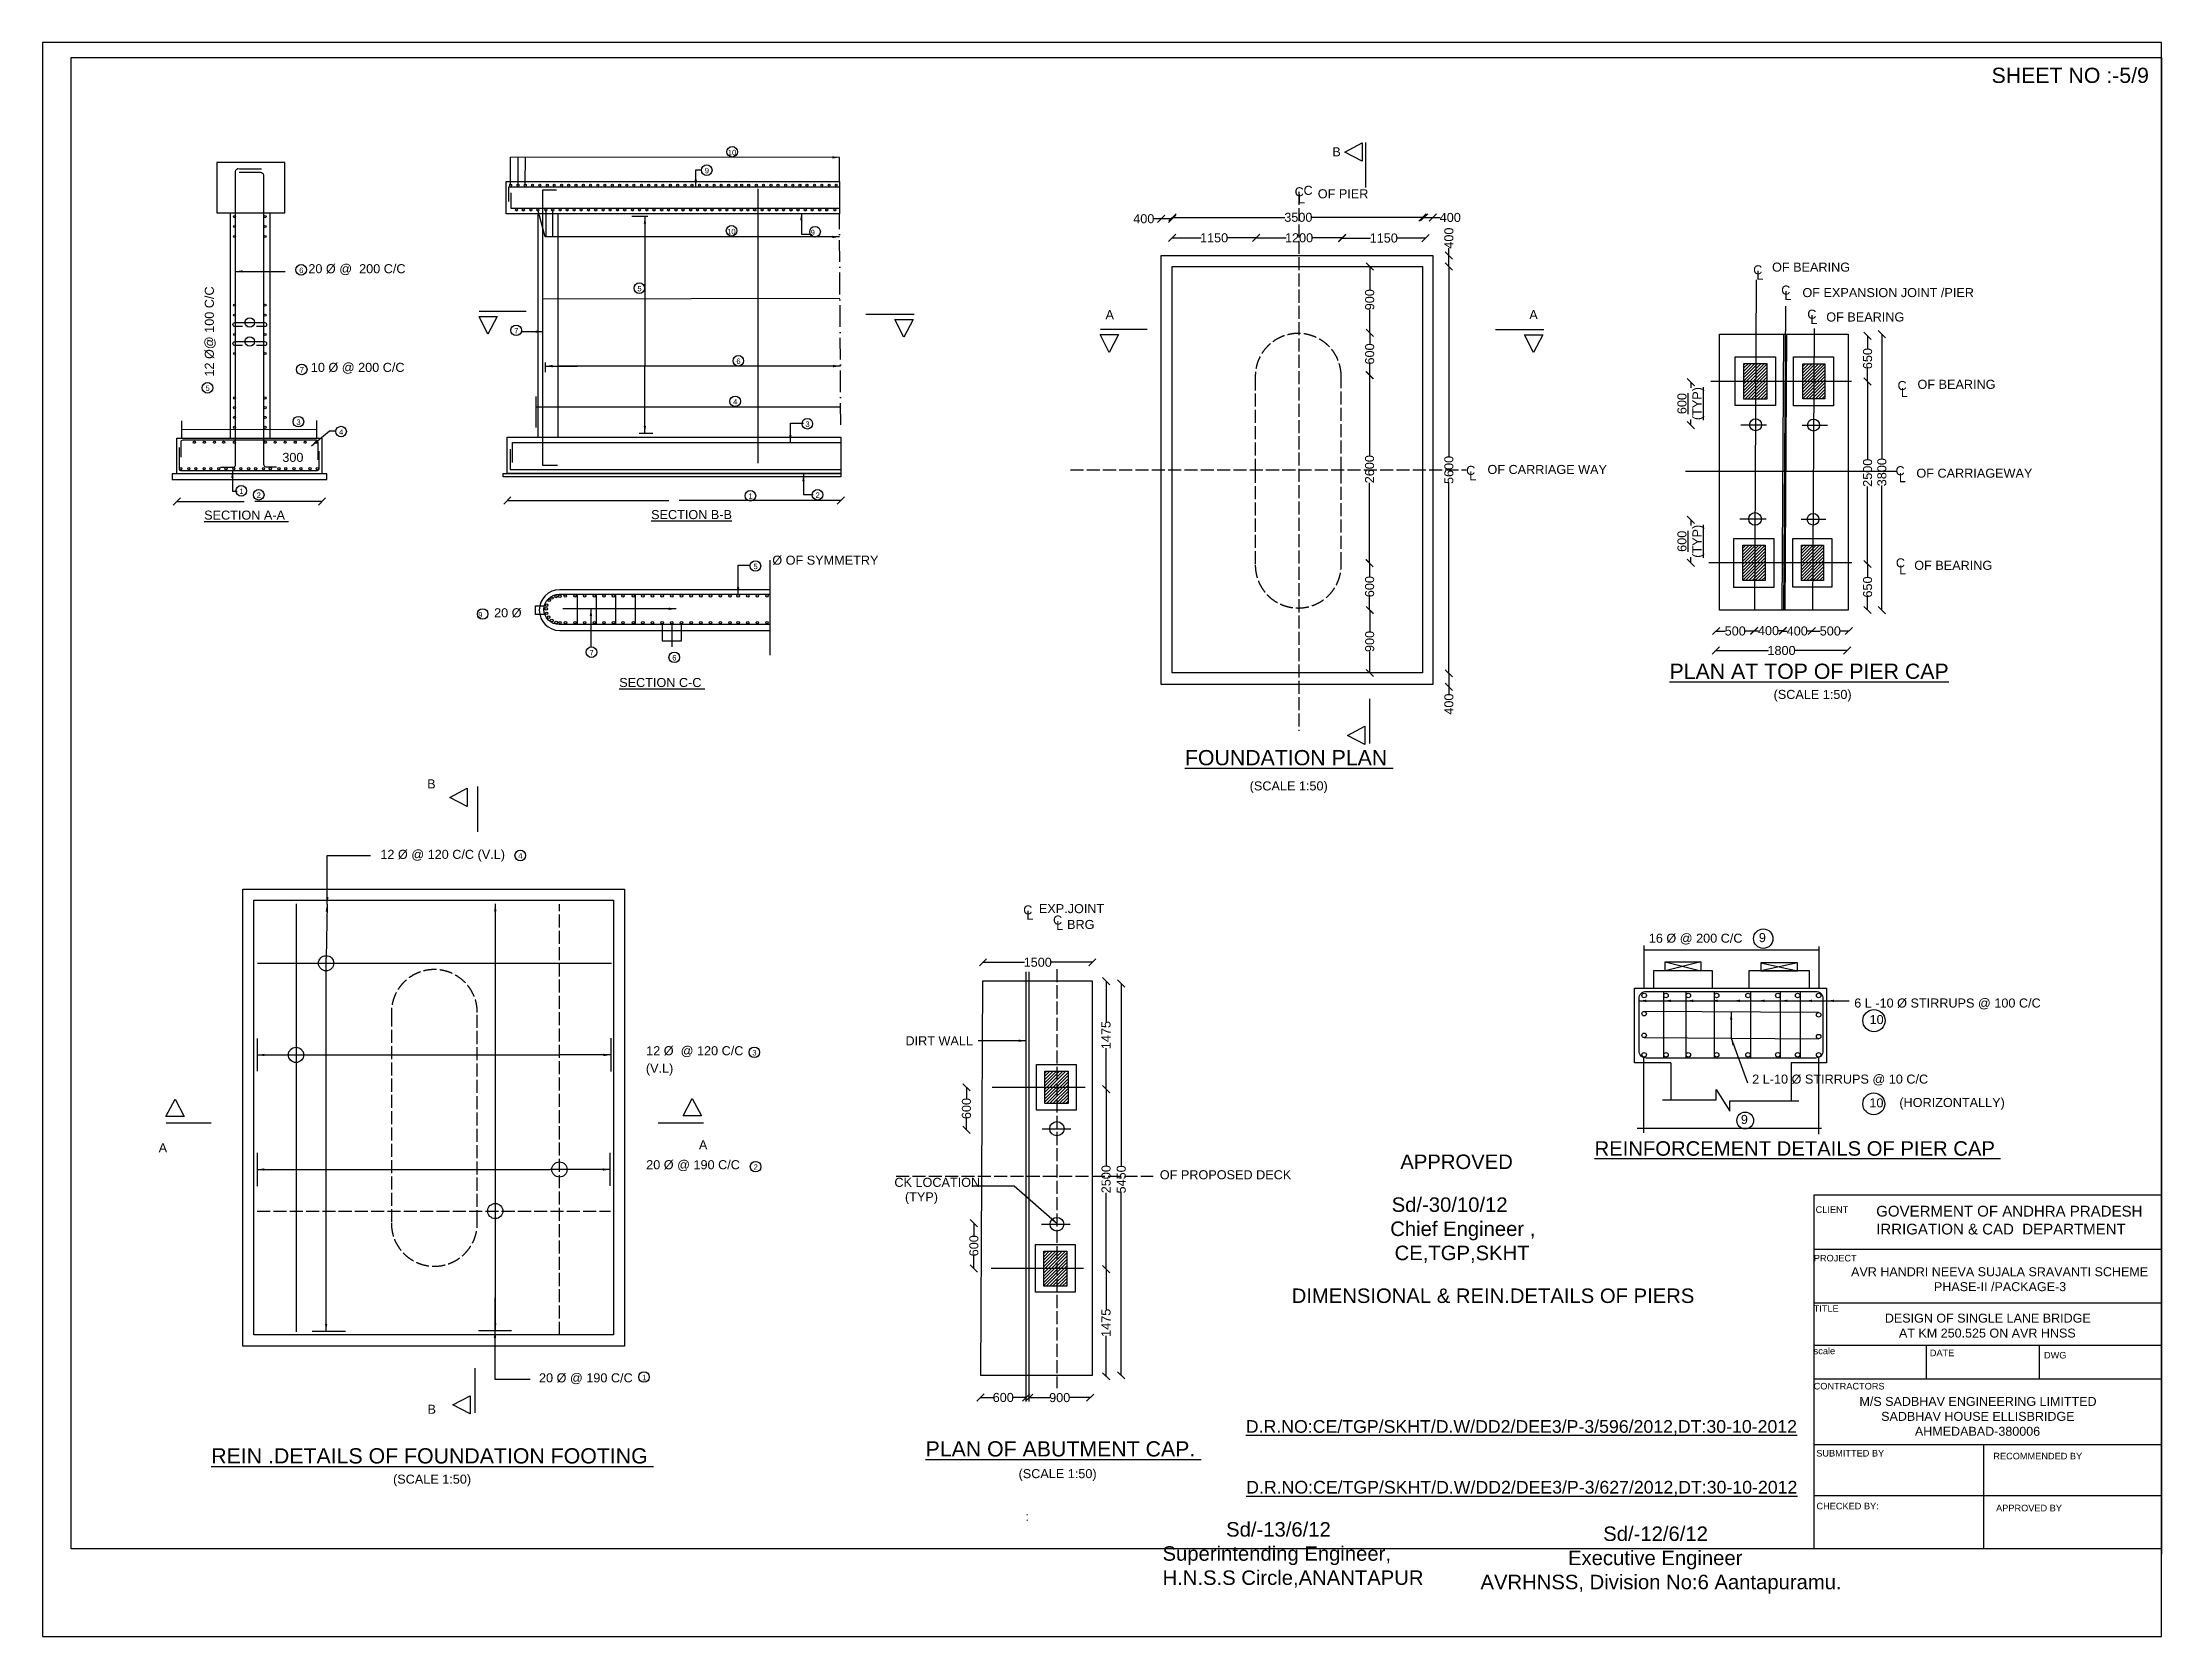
# Model space of a CAD drawing. Header units: millimetres. Extents: x 5124 to 10253011, y 2311 to 29309814.
# Drawn here: x 10223761 to 10253011, y 29287805 to 29309814 of the extents above.
import ezdxf

# ---------------------------------------------------------------- set-up
doc = ezdxf.new("R2010")
doc.units = ezdxf.units.MM
doc.header["$MEASUREMENT"] = 0
doc.linetypes.add('ACAD_ISO02W100', pattern=[15, 12, -3])
doc.linetypes.add('ACAD_ISO10W100', pattern=[18, 12, -3, 0, -3])
for name, color, linetype in [('DIMENSION', 7, 'Continuous'), ('DRAWING', 50, 'Continuous'), ('TEXT', 1, 'Continuous'), ('text1', 7, 'Continuous')]:
    doc.layers.add(name, color=color, linetype=linetype)
doc.styles.get("Standard").update_dxf_attribs({"font": 'arial.ttf', "height": 125})
doc.dimstyles.get("Standard").update_dxf_attribs({"dimtxt": 125, "dimasz": 100, "dimexe": 0.18, "dimexo": 0.0625, "dimgap": 0.09, "dimtad": 0, "dimdec": 0, "dimzin": 0, "dimdsep": 46, "dimtxsty": 'Standard', "dimblk": 'OBLIQUE', "dimcen": 0.09, "dimse1": 1, "dimse2": 1, "dimadec": 0, "dimazin": 0, "dimtfac": 1, "dimtdec": 0, "dimtofl": 0, "dimtmove": 0, "dimatfit": 3, "dimfxl": 1, "dimtolj": 1, "dimtzin": 0, "dimarcsym": 0})

msp = doc.modelspace()

# ---------------------------------------------------------------- texts
at = {"layer": 'DIMENSION', "color": 0}
for s, p in [('C', (10241045, 29307688.5)), ('L', (10241090.3, 29307593.2)), ('C', (10249366, 29305014)), ('L', (10249411.3, 29304918.7)), ('C', (10249338.5, 29303837.5)), ('L', (10249383.8, 29303742.2)), ('C', (10249343, 29302565.5)), ('L', (10249388.3, 29302470.2))]:
    msp.add_text(s, height=125, dxfattribs=at).set_placement(p)
at = {"layer": 'DRAWING', "color": 0}
for s, p in [('10', (10233221.5, 29308255)), ('9', (10232903, 29308005.5)), ('10', (10233212.5, 29307163.5)), ('9', (10234365, 29307151.5)), ('6', (10227305.5, 29306629.5)), ('5', (10231973, 29306376.5)), ('7', (10230272.5, 29305794.5)), ('7', (10227313, 29305255)), ('6', (10233339.5, 29305374.5)), ('5', (10226012.5, 29305001.5)), ('4', (10233295.5, 29304815)), ('3', (10227267, 29304533.5)), ('4', (10227856, 29304397)), ('3', (10234292, 29304505.5)), ('1', (10226478.5, 29303579)), ('2', (10226719.5, 29303525)), ('1', (10233505.5, 29303511)), ('2', (10234432, 29303524.5)), ('5', (10233575, 29302542)), ('9', (10229777, 29301874)), ('7', (10231312.5, 29301351.5)), ('6', (10232455, 29301280.5)), ('4', (10230329.5, 29298544.5)), ('3', (10233560, 29295828)), ('2', (10233577.5, 29294249.5)), ('1', (10232037, 29291345))]:
    msp.add_text(s, height=75, dxfattribs=at).set_placement(p)
at = {"layer": 'TEXT', "color": 0}
for s, height, p in [('SHEET NO :-5/9', 210.346, (10250664, 29309253.5)), ('B', 125, (10241565, 29308239.6)), ('C', 125, (10241167.6, 29307708)), ('OF PIER ', 125, (10241364.2, 29307660.7)), ('20 Ø @  200 C/C', 125, (10227431.5, 29306626.5)), ('OF BEARING ', 125, (10247634.3, 29306648.4)), ('C', 125, (10247374, 29306611.5)), ('L ', 125, (10247417, 29306537.5)), ('C', 125, (10247760.5, 29306331.5)), ('L ', 125, (10247803.5, 29306257.5)), ('OF EXPANSION JOINT /PIER ', 125, (10248053.4, 29306296.7)), ('A', 125, (10238434.4, 29305991.9)), ('A', 125, (10244283.8, 29305992.6)), ('C', 125, (10248120.5, 29305998.5)), ('L ', 125, (10248163.5, 29305924.5)), ('OF BEARING', 125, (10248382.6, 29305960.1)), ('10 Ø @ 200 C/C', 125, (10227466.2, 29305264.5)), ('OF BEARING', 125, (10249641.5, 29305030.5)), ('300', 125, (10227072.7, 29304021.8)), ('C', 125, (10243411.5, 29303842)), ('L ', 125, (10243454.5, 29303768)), ('OF CARRIAGE WAY ', 125, (10243706.4, 29303855.1)), ('OF CARRIAGEWAY', 125, (10249626.5, 29303803.7)), ('%%USECTION A-A ', 125, (10225993.9, 29303224.7)), ('%%USECTION B-B', 125, (10232162.6, 29303232.1)), ('Ø OF SYMMETRY ', 125, (10233835.6, 29302602.9)), ('OF BEARING ', 125, (10249596.6, 29302531.9)), ('20 Ø', 125, (10229995.7, 29301876.8)), ('%%UPLAN AT TOP OF PIER CAP', 210.346, (10246218.9, 29301026.4)), ('%%USECTION C-C ', 125, (10231722.4, 29300913.8)), ('(SCALE 1:50)', 125, (10247655.4, 29300749.6)), ('%%UFOUNDATION PLAN ', 210.346, (10239530.7, 29299834)), ('B', 125, (10229071.4, 29299514.7)), ('(SCALE 1:50)', 125, (10240424.6, 29299486.8)), ('12 Ø @ 120 C/C (V.L)', 125, (10228425.8, 29298541.6)), ('C', 125, (10237298.5, 29297774.5)), ('L ', 125, (10237341.5, 29297700.5)), ('EXP.JOINT ', 125, (10237514.7, 29297792.5)), ('C', 125, (10237710.5, 29297634.5)), ('L ', 125, (10237753.5, 29297560.5)), ('BRG ', 125, (10237903.8, 29297573.7)), ('16 Ø @ 200 C/C ', 125, (10245933.1, 29297384.3)), ('9', 125, (10247452, 29297392.5)), ('6 L -10 Ø STIRRUPS @ 100 C/C ', 125, (10248768.5, 29296489.4)), ('10', 125, (10248980, 29296261)), ('12 Ø  @ 120 C/C ', 125, (10232094.9, 29295830.8)), ('DIRT WALL ', 125, (10235673.5, 29295968.2)), ('(V.L)', 125, (10232090.7, 29295588.1)), ('2 L-10 Ø STIRRUPS @ 10 C/C ', 125, (10247360.1, 29295439)), ('10', 125, (10248977.5, 29295111.5)), ('(HORIZONTALLY)', 125, (10249391.2, 29295116.2)), ('9', 125, (10247203.5, 29294882)), ('A', 125, (10225366.1, 29294492.1)), ('A', 125, (10232822.7, 29294531.5)), ('APPROVED', 200, (10242503.7, 29294260.4)), ('%%UREINFORCEMENT DETAILS OF PIER CAP ', 200, (10245184.5, 29294444)), ('20 Ø @ 190 C/C ', 125, (10232094.8, 29294257.2)), ('OF PROPOSED DECK ', 125, (10239184.1, 29294118.6)), ('CK LOCATION', 125, (10235520.7, 29294013.9)), ('   (TYP)', 125, (10235520.7, 29293813.1)), ('CLIENT ', 90.77, (10248235.5, 29293654.5)), ('PROJECT', 90.77, (10248210.3, 29292984.5)), ('DIMENSIONAL & REIN.DETAILS OF PIERS ', 200, (10241004.1, 29292411)), ('TITLE  ', 90.77, (10248208.3, 29292289)), ('scale ', 90.77, (10248208.3, 29291703.5)), ('DATE', 90.77, (10249811.9, 29291676)), ('DWG', 90.77, (10251387.7, 29291644.6)), ('20 Ø @ 190 C/C ', 125, (10230615.4, 29291314.9)), ('CONTRACTORS', 90.768, (10248208.3, 29291217)), ('B', 125, (10229076.9, 29290880.7)), ('%%UREIN .DETAILS OF FOUNDATION FOOTING ', 210.346, (10226091.7, 29290195.4)), ('%%UPLAN OF ABUTMENT CAP. ', 210.346, (10235951.1, 29290291.7)), ('SUBMITTED BY', 90.768, (10248244.6, 29290291.3)), ('(SCALE 1:50)', 125, (10237234.5, 29289992.5)), ('RECOMMENDED BY ', 90.768, (10250688.6, 29290252)), ('(SCALE 1:50)', 125, (10228600.9, 29289916.6)), (':', 125, (10237328.3, 29289401.3)), ('CHECKED BY:', 90.768, (10248247.1, 29289561.9)), ('APPROVED BY ', 90.768, (10250726.8, 29289534.8))]:
    msp.add_text(s, height=height, dxfattribs=at).set_placement(p)
msp.add_text('12 Ø@ 100 C/C', height=125, rotation=90, dxfattribs=at).set_placement((10226127.5, 29305199.8))
at = {"layer": 'TEXT', "color": 0, "attachment_point": 1}
for s, insert, char_height, width in [('^I  Sd/-30/10/12 \\P\\pi935.4;Chief Engineer ,                          \\P\\pi996.11;CE,TGP,SKHT', (10241428.8, 29293868.8), 200, 3835.607), ('GOVERMENT OF ANDHRA PRADESH IRRIGATION & CAD  DEPARTMENT ', (10249071.7, 29293752.6), 148.422, 3873.378), ('\\pi28.77;AVR HANDRI NEEVA SUJALA SRAVANTI SCHEME  \\P\\pi1172.4;PHASE-II /PACKAGE-3', (10248696.5, 29292904.2), 123.685, 4148.096), ('\\pi35.309;DESIGN OF SINGLE LANE BRIDGE  \\P\\pi229.99;AT KM 250.525 ON AVR HNSS', (10249156, 29292263.7), 123.685, 2890.067), ('\\pi59.303;M/S SADBHAV ENGINEERING LIMITTED \\P\\pi359.02;SADBHAV HOUSE ELLISBRIDGE  \\P\\pi824.87;AHMEDABAD-380006', (10248781, 29291113.7), 123.685, 3370.448), ('\\P^I Sd/-13/6/12\\PSuperintending Engineer, H.N.S.S Circle,ANANTAPUR', (10239221.8, 29289719.1), 200, 3953.487), ('\\pi1861.7;Sd/-12/6/12\\P\\pi1375.8;Executive Engineer\\P\\pi12.525;  AVRHNSS, Division No:6 Aantapuramu.', (10243442.3, 29289325.7), 200, 5140.739)]:
    msp.add_mtext(s, dxfattribs=dict(at, insert=insert, char_height=char_height, width=width))
at = {"layer": 'text1', "color": 0}
for s, p in [('%%UD.R.NO:CE/TGP/SKHT/D.W/DD2/DEE3/P-3/596/2012,DT:30-10-2012', (10240371, 29290619)), ('%%UD.R.NO:CE/TGP/SKHT/D.W/DD2/DEE3/P-3/627/2012,DT:30-10-2012', (10240375.5, 29289780.4))]:
    msp.add_text(s, height=175, dxfattribs=at).set_placement(p)

# ---------------------------------------------------------------- blocks, each defined once
blk = doc.blocks.new('_Oblique')
at = {"color": 0, "linetype": 'ByBlock', "lineweight": -2}
blk.add_line((-0.5, -0.5), (0.5, 0.5), dxfattribs=at)
blk = doc.blocks.new('*D5')
at = {"layer": 'Defpoints', "color": 0, "transparency": 16777216}
for p in [(10239358, 29307385), (10242834, 29307398), (10242834, 29307385)]:
    blk.add_point(p, dxfattribs=at)
at = {"layer": 'DIMENSION', "color": 0, "lineweight": -2, "transparency": 16777216}
for p, q in [((10239358, 29307398), (10240909, 29307398)), ((10242834, 29307398), (10241282, 29307398))]:
    blk.add_line(p, q, dxfattribs=at)
at = {"layer": 'DIMENSION', "color": 0, "lineweight": -2, "transparency": 16777216, "xscale": 100, "yscale": 100, "zscale": 100, "rotation": 180}
blk.add_blockref('_Oblique', (10239358, 29307398), dxfattribs=at)
at = {"layer": 'DIMENSION', "color": 0, "lineweight": -2, "transparency": 16777216, "xscale": 100, "yscale": 100, "zscale": 100}
blk.add_blockref('_Oblique', (10242834, 29307398), dxfattribs=at)
at = {"layer": 'DIMENSION', "color": 0, "transparency": 16777216, "insert": (10241096, 29307398), "char_height": 125, "attachment_point": 5}
blk.add_mtext('\\A1;3500', dxfattribs=at)
blk = doc.blocks.new('*D6')
at = {"layer": 'Defpoints', "color": 0, "transparency": 16777216}
for p in [(10239354, 29307112), (10240513, 29307115), (10240513, 29307112)]:
    blk.add_point(p, dxfattribs=at)
at = {"layer": 'DIMENSION', "color": 0, "lineweight": -2, "transparency": 16777216}
for p, q in [((10239354, 29307115), (10239753, 29307115)), ((10240513, 29307115), (10240114, 29307115))]:
    blk.add_line(p, q, dxfattribs=at)
at = {"layer": 'DIMENSION', "color": 0, "lineweight": -2, "transparency": 16777216, "xscale": 100, "yscale": 100, "zscale": 100, "rotation": 180}
blk.add_blockref('_Oblique', (10239354, 29307115), dxfattribs=at)
at = {"layer": 'DIMENSION', "color": 0, "lineweight": -2, "transparency": 16777216, "xscale": 100, "yscale": 100, "zscale": 100}
blk.add_blockref('_Oblique', (10240513, 29307115), dxfattribs=at)
at = {"layer": 'DIMENSION', "color": 0, "transparency": 16777216, "insert": (10239933, 29307115), "char_height": 125, "attachment_point": 5}
blk.add_mtext('\\A1;1150', dxfattribs=at)
blk = doc.blocks.new('*D7')
at = {"layer": 'Defpoints', "color": 0, "transparency": 16777216}
for p in [(10240513, 29307112), (10241700, 29307115), (10241700, 29307112)]:
    blk.add_point(p, dxfattribs=at)
at = {"layer": 'DIMENSION', "color": 0, "lineweight": -2, "transparency": 16777216}
for p, q in [((10240513, 29307115), (10240926, 29307115)), ((10241700, 29307115), (10241287, 29307115))]:
    blk.add_line(p, q, dxfattribs=at)
at = {"layer": 'DIMENSION', "color": 0, "lineweight": -2, "transparency": 16777216, "xscale": 100, "yscale": 100, "zscale": 100, "rotation": 180}
blk.add_blockref('_Oblique', (10240513, 29307115), dxfattribs=at)
at = {"layer": 'DIMENSION', "color": 0, "lineweight": -2, "transparency": 16777216, "xscale": 100, "yscale": 100, "zscale": 100}
blk.add_blockref('_Oblique', (10241700, 29307115), dxfattribs=at)
at = {"layer": 'DIMENSION', "color": 0, "transparency": 16777216, "insert": (10241106, 29307115), "char_height": 125, "attachment_point": 5}
blk.add_mtext('\\A1;1200', dxfattribs=at)
blk = doc.blocks.new('*D8')
at = {"layer": 'Defpoints', "color": 0, "transparency": 16777216}
for p in [(10241700, 29307112), (10242850, 29307112), (10242850, 29307112)]:
    blk.add_point(p, dxfattribs=at)
at = {"layer": 'DIMENSION', "color": 0, "lineweight": -2, "transparency": 16777216}
for p, q in [((10241700, 29307112), (10242094, 29307112)), ((10242850, 29307112), (10242456, 29307112))]:
    blk.add_line(p, q, dxfattribs=at)
at = {"layer": 'DIMENSION', "color": 0, "lineweight": -2, "transparency": 16777216, "xscale": 100, "yscale": 100, "zscale": 100, "rotation": 180}
blk.add_blockref('_Oblique', (10241700, 29307112), dxfattribs=at)
at = {"layer": 'DIMENSION', "color": 0, "lineweight": -2, "transparency": 16777216, "xscale": 100, "yscale": 100, "zscale": 100}
blk.add_blockref('_Oblique', (10242850, 29307112), dxfattribs=at)
at = {"layer": 'DIMENSION', "color": 0, "transparency": 16777216, "insert": (10242275, 29307112), "char_height": 125, "attachment_point": 5}
blk.add_mtext('\\A1;1150', dxfattribs=at)
blk = doc.blocks.new('*D9')
at = {"layer": 'Defpoints', "color": 0, "transparency": 16777216}
for p in [(10239204, 29307378), (10239204, 29306718), (10239354, 29306718)]:
    blk.add_point(p, dxfattribs=at)
at = {"layer": 'DIMENSION', "color": 0, "lineweight": -2, "transparency": 16777216}
for p, q in [((10239204, 29307378), (10239104, 29307378)), ((10239354, 29307378), (10239204, 29307378))]:
    blk.add_line(p, q, dxfattribs=at)
at = {"layer": 'DIMENSION', "color": 0, "lineweight": -2, "transparency": 16777216, "xscale": 100, "yscale": 100, "zscale": 100, "rotation": 180}
blk.add_blockref('_Oblique', (10239204, 29307378), dxfattribs=at)
at = {"layer": 'DIMENSION', "color": 0, "lineweight": -2, "transparency": 16777216, "xscale": 100, "yscale": 100, "zscale": 100}
blk.add_blockref('_Oblique', (10239354, 29307378), dxfattribs=at)
at = {"layer": 'DIMENSION', "color": 0, "transparency": 16777216, "insert": (10238963, 29307378), "char_height": 125, "attachment_point": 5}
blk.add_mtext('\\A1;400', dxfattribs=at)
blk = doc.blocks.new('*D10')
at = {"layer": 'Defpoints', "color": 0, "transparency": 16777216}
for p in [(10242953, 29307396), (10242808, 29306718), (10242953, 29306718)]:
    blk.add_point(p, dxfattribs=at)
at = {"layer": 'DIMENSION', "color": 0, "lineweight": -2, "transparency": 16777216}
for p, q in [((10242808, 29307396), (10242953, 29307396)), ((10242953, 29307396), (10243053, 29307396))]:
    blk.add_line(p, q, dxfattribs=at)
at = {"layer": 'DIMENSION', "color": 0, "lineweight": -2, "transparency": 16777216, "xscale": 100, "yscale": 100, "zscale": 100, "rotation": 180}
blk.add_blockref('_Oblique', (10242808, 29307396), dxfattribs=at)
at = {"layer": 'DIMENSION', "color": 0, "lineweight": -2, "transparency": 16777216, "xscale": 100, "yscale": 100, "zscale": 100}
blk.add_blockref('_Oblique', (10242953, 29307396), dxfattribs=at)
at = {"layer": 'DIMENSION', "color": 0, "transparency": 16777216, "insert": (10243193, 29307396), "char_height": 125, "attachment_point": 5}
blk.add_mtext('\\A1;400', dxfattribs=at)
blk = doc.blocks.new('*D11')
at = {"layer": 'Defpoints', "color": 0, "transparency": 16777216}
for p in [(10242808, 29306871), (10243174, 29306871), (10242808, 29306718)]:
    blk.add_point(p, dxfattribs=at)
at = {"layer": 'DIMENSION', "color": 0, "lineweight": -2, "transparency": 16777216}
for p, q in [((10243174, 29306871), (10243174, 29306971)), ((10243174, 29306718), (10243174, 29306871))]:
    blk.add_line(p, q, dxfattribs=at)
at = {"layer": 'DIMENSION', "color": 0, "lineweight": -2, "transparency": 16777216, "xscale": 100, "yscale": 100, "zscale": 100}
for p, rotation in [((10243174, 29306871), 90), ((10243174, 29306718), 270)]:
    blk.add_blockref('_Oblique', p, dxfattribs=dict(at, rotation=rotation))
at = {"layer": 'DIMENSION', "color": 0, "transparency": 16777216, "insert": (10243174, 29307111), "char_height": 125, "attachment_point": 5, "rotation": 90}
blk.add_mtext('\\A1;400', dxfattribs=at)
blk = doc.blocks.new('*D12')
at = {"layer": 'Defpoints', "color": 0, "transparency": 16777216}
for p in [(10242081, 29301978), (10242163, 29301978), (10242163, 29301108)]:
    blk.add_point(p, dxfattribs=at)
at = {"layer": 'DIMENSION', "color": 0, "lineweight": -2, "transparency": 16777216}
for p, q in [((10242081, 29301978), (10242081, 29301681)), ((10242081, 29301108), (10242081, 29301405))]:
    blk.add_line(p, q, dxfattribs=at)
at = {"layer": 'DIMENSION', "color": 0, "lineweight": -2, "transparency": 16777216, "xscale": 100, "yscale": 100, "zscale": 100}
for p, rotation in [((10242081, 29301978), 90), ((10242081, 29301108), 270)]:
    blk.add_blockref('_Oblique', p, dxfattribs=dict(at, rotation=rotation))
at = {"layer": 'DIMENSION', "color": 0, "transparency": 16777216, "insert": (10242081, 29301543), "char_height": 125, "attachment_point": 5, "rotation": 90}
blk.add_mtext('\\A1;900', dxfattribs=at)
blk = doc.blocks.new('*D13')
at = {"layer": 'Defpoints', "color": 0, "transparency": 16777216}
for p in [(10242080, 29302624), (10242081, 29302624), (10242081, 29301978)]:
    blk.add_point(p, dxfattribs=at)
at = {"layer": 'DIMENSION', "color": 0, "lineweight": -2, "transparency": 16777216}
for p, q in [((10242080, 29302624), (10242080, 29302439)), ((10242080, 29301978), (10242080, 29302162))]:
    blk.add_line(p, q, dxfattribs=at)
at = {"layer": 'DIMENSION', "color": 0, "lineweight": -2, "transparency": 16777216, "xscale": 100, "yscale": 100, "zscale": 100}
for p, rotation in [((10242080, 29302624), 90), ((10242080, 29301978), 270)]:
    blk.add_blockref('_Oblique', p, dxfattribs=dict(at, rotation=rotation))
at = {"layer": 'DIMENSION', "color": 0, "transparency": 16777216, "insert": (10242080, 29302300), "char_height": 125, "attachment_point": 5, "rotation": 90}
blk.add_mtext('\\A1;600', dxfattribs=at)
blk = doc.blocks.new('*D14')
at = {"layer": 'Defpoints', "color": 0, "transparency": 16777216}
for p in [(10242079.5, 29305219.5), (10242081, 29305219.5), (10242081, 29302623.5)]:
    blk.add_point(p, dxfattribs=at)
at = {"layer": 'DIMENSION', "color": 0, "lineweight": -2, "transparency": 16777216}
for p, q in [((10242079.5, 29305219.5), (10242079.5, 29304109.09)), ((10242079.5, 29302623.5), (10242079.5, 29303733.91))]:
    blk.add_line(p, q, dxfattribs=at)
at = {"layer": 'DIMENSION', "color": 0, "lineweight": -2, "transparency": 16777216, "xscale": 100, "yscale": 100, "zscale": 100}
for p, rotation in [((10242079.5, 29305219.5), 90), ((10242079.5, 29302623.5), 270)]:
    blk.add_blockref('_Oblique', p, dxfattribs=dict(at, rotation=rotation))
at = {"layer": 'DIMENSION', "color": 0, "transparency": 16777216, "insert": (10242079.5, 29303921.5), "char_height": 125, "attachment_point": 5, "rotation": 90}
blk.add_mtext('\\A1;2600', dxfattribs=at)
blk = doc.blocks.new('*D15')
at = {"layer": 'Defpoints', "color": 0, "transparency": 16777216}
for p in [(10242081, 29305804), (10242081, 29305804), (10242081, 29305220)]:
    blk.add_point(p, dxfattribs=at)
at = {"layer": 'DIMENSION', "color": 0, "lineweight": -2, "transparency": 16777216}
for p, q in [((10242081, 29305804), (10242081, 29305650)), ((10242081, 29305220), (10242081, 29305373))]:
    blk.add_line(p, q, dxfattribs=at)
at = {"layer": 'DIMENSION', "color": 0, "lineweight": -2, "transparency": 16777216, "xscale": 100, "yscale": 100, "zscale": 100}
for p, rotation in [((10242081, 29305804), 90), ((10242081, 29305220), 270)]:
    blk.add_blockref('_Oblique', p, dxfattribs=dict(at, rotation=rotation))
at = {"layer": 'DIMENSION', "color": 0, "transparency": 16777216, "insert": (10242081, 29305512), "char_height": 125, "attachment_point": 5, "rotation": 90}
blk.add_mtext('\\A1;600', dxfattribs=at)
blk = doc.blocks.new('*D16')
at = {"layer": 'Defpoints', "color": 0, "transparency": 16777216}
for p in [(10242081, 29306718), (10242081, 29306718), (10242081, 29305804)]:
    blk.add_point(p, dxfattribs=at)
at = {"layer": 'DIMENSION', "color": 0, "lineweight": -2, "transparency": 16777216}
for p, q in [((10242081, 29306718), (10242081, 29306399)), ((10242081, 29305804), (10242081, 29306123))]:
    blk.add_line(p, q, dxfattribs=at)
at = {"layer": 'DIMENSION', "color": 0, "lineweight": -2, "transparency": 16777216, "xscale": 100, "yscale": 100, "zscale": 100}
for p, rotation in [((10242081, 29306718), 90), ((10242081, 29305804), 270)]:
    blk.add_blockref('_Oblique', p, dxfattribs=dict(at, rotation=rotation))
at = {"layer": 'DIMENSION', "color": 0, "transparency": 16777216, "insert": (10242081, 29306261), "char_height": 125, "attachment_point": 5, "rotation": 90}
blk.add_mtext('\\A1;900', dxfattribs=at)
blk = doc.blocks.new('*D17')
at = {"layer": 'Defpoints', "color": 0, "transparency": 16777216}
for p in [(10243174, 29306718), (10243174, 29301103), (10243174, 29301103)]:
    blk.add_point(p, dxfattribs=at)
at = {"layer": 'DIMENSION', "color": 0, "lineweight": -2, "transparency": 16777216}
for p, q in [((10243174, 29306718), (10243174, 29304097)), ((10243174, 29301103), (10243174, 29303724))]:
    blk.add_line(p, q, dxfattribs=at)
at = {"layer": 'DIMENSION', "color": 0, "lineweight": -2, "transparency": 16777216, "xscale": 100, "yscale": 100, "zscale": 100}
for p, rotation in [((10243174, 29306718), 90), ((10243174, 29301103), 270)]:
    blk.add_blockref('_Oblique', p, dxfattribs=dict(at, rotation=rotation))
at = {"layer": 'DIMENSION', "color": 0, "transparency": 16777216, "insert": (10243174, 29303911), "char_height": 125, "attachment_point": 5, "rotation": 90}
blk.add_mtext('\\A1;5600', dxfattribs=at)
blk = doc.blocks.new('*D18')
at = {"layer": 'Defpoints', "color": 0, "transparency": 16777216}
for p in [(10243174, 29301103), (10243174, 29300918), (10243174, 29300918)]:
    blk.add_point(p, dxfattribs=at)
at = {"layer": 'DIMENSION', "color": 0, "lineweight": -2, "transparency": 16777216}
for p, q in [((10243174, 29301103), (10243174, 29300918)), ((10243174, 29300918), (10243174, 29300818))]:
    blk.add_line(p, q, dxfattribs=at)
at = {"layer": 'DIMENSION', "color": 0, "lineweight": -2, "transparency": 16777216, "xscale": 100, "yscale": 100, "zscale": 100}
for p, rotation in [((10243174, 29301103), 90), ((10243174, 29300918), 270)]:
    blk.add_blockref('_Oblique', p, dxfattribs=dict(at, rotation=rotation))
at = {"layer": 'DIMENSION', "color": 0, "transparency": 16777216, "insert": (10243174, 29300678), "char_height": 125, "attachment_point": 5, "rotation": 90}
blk.add_mtext('\\A1;400', dxfattribs=at)
blk = doc.blocks.new('*D19')
at = {"layer": 'Defpoints', "color": 0, "transparency": 16777216}
for p in [(10248958, 29305764), (10248953, 29305132), (10248958, 29305132)]:
    blk.add_point(p, dxfattribs=at)
at = {"layer": 'DIMENSION', "color": 0, "lineweight": -2, "transparency": 16777216}
for p, q in [((10248953, 29305764), (10248953, 29305586)), ((10248953, 29305132), (10248953, 29305310))]:
    blk.add_line(p, q, dxfattribs=at)
at = {"layer": 'DIMENSION', "color": 0, "lineweight": -2, "transparency": 16777216, "xscale": 100, "yscale": 100, "zscale": 100}
for p, rotation in [((10248953, 29305764), 90), ((10248953, 29305132), 270)]:
    blk.add_blockref('_Oblique', p, dxfattribs=dict(at, rotation=rotation))
at = {"layer": 'DIMENSION', "color": 0, "transparency": 16777216, "insert": (10248953, 29305448), "char_height": 125, "attachment_point": 5, "rotation": 90}
blk.add_mtext('\\A1;650', dxfattribs=at)
blk = doc.blocks.new('*D20')
at = {"layer": 'Defpoints', "color": 0, "transparency": 16777216}
for p in [(10248953, 29305132.5), (10248953, 29302612), (10248953, 29302612)]:
    blk.add_point(p, dxfattribs=at)
at = {"layer": 'DIMENSION', "color": 0, "lineweight": -2, "transparency": 16777216}
for p, q in [((10248953, 29305132.5), (10248953, 29304059.84)), ((10248953, 29302612), (10248953, 29303684.66))]:
    blk.add_line(p, q, dxfattribs=at)
at = {"layer": 'DIMENSION', "color": 0, "lineweight": -2, "transparency": 16777216, "xscale": 100, "yscale": 100, "zscale": 100}
for p, rotation in [((10248953, 29305132.5), 90), ((10248953, 29302612), 270)]:
    blk.add_blockref('_Oblique', p, dxfattribs=dict(at, rotation=rotation))
at = {"layer": 'DIMENSION', "color": 0, "transparency": 16777216, "insert": (10248953, 29303872.25), "char_height": 125, "attachment_point": 5, "rotation": 90}
blk.add_mtext('\\A1;2500', dxfattribs=at)
blk = doc.blocks.new('*D21')
at = {"layer": 'Defpoints', "color": 0, "transparency": 16777216}
for p in [(10248953, 29302612), (10248953, 29301978), (10248953, 29301978)]:
    blk.add_point(p, dxfattribs=at)
at = {"layer": 'DIMENSION', "color": 0, "lineweight": -2, "transparency": 16777216}
for p, q in [((10248953, 29302612), (10248953, 29302433)), ((10248953, 29301978), (10248953, 29302157))]:
    blk.add_line(p, q, dxfattribs=at)
at = {"layer": 'DIMENSION', "color": 0, "lineweight": -2, "transparency": 16777216, "xscale": 100, "yscale": 100, "zscale": 100}
for p, rotation in [((10248953, 29302612), 90), ((10248953, 29301978), 270)]:
    blk.add_blockref('_Oblique', p, dxfattribs=dict(at, rotation=rotation))
at = {"layer": 'DIMENSION', "color": 0, "transparency": 16777216, "insert": (10248953, 29302295), "char_height": 125, "attachment_point": 5, "rotation": 90}
blk.add_mtext('\\A1;650', dxfattribs=at)
blk = doc.blocks.new('*D22')
at = {"layer": 'Defpoints', "color": 0, "transparency": 16777216}
for p in [(10246864, 29301692), (10247388, 29301692), (10247388, 29301687)]:
    blk.add_point(p, dxfattribs=at)
at = {"layer": 'DIMENSION', "color": 0, "lineweight": -2, "transparency": 16777216}
for p, q in [((10246864, 29301687), (10246988, 29301687)), ((10247388, 29301687), (10247264, 29301687))]:
    blk.add_line(p, q, dxfattribs=at)
at = {"layer": 'DIMENSION', "color": 0, "lineweight": -2, "transparency": 16777216, "xscale": 100, "yscale": 100, "zscale": 100, "rotation": 180}
blk.add_blockref('_Oblique', (10246864, 29301687), dxfattribs=at)
at = {"layer": 'DIMENSION', "color": 0, "lineweight": -2, "transparency": 16777216, "xscale": 100, "yscale": 100, "zscale": 100}
blk.add_blockref('_Oblique', (10247388, 29301687), dxfattribs=at)
at = {"layer": 'DIMENSION', "color": 0, "transparency": 16777216, "insert": (10247126, 29301687), "char_height": 125, "attachment_point": 5}
blk.add_mtext('\\A1;500', dxfattribs=at)
blk = doc.blocks.new('*D23')
at = {"layer": 'Defpoints', "color": 0, "transparency": 16777216}
for p in [(10247388, 29301687), (10247782, 29301692), (10247782, 29301687)]:
    blk.add_point(p, dxfattribs=at)
at = {"layer": 'DIMENSION', "color": 0, "lineweight": -2, "transparency": 16777216}
for p, q in [((10247388, 29301692), (10247445, 29301692)), ((10247782, 29301692), (10247725, 29301692))]:
    blk.add_line(p, q, dxfattribs=at)
at = {"layer": 'DIMENSION', "color": 0, "lineweight": -2, "transparency": 16777216, "xscale": 100, "yscale": 100, "zscale": 100, "rotation": 180}
blk.add_blockref('_Oblique', (10247388, 29301692), dxfattribs=at)
at = {"layer": 'DIMENSION', "color": 0, "lineweight": -2, "transparency": 16777216, "xscale": 100, "yscale": 100, "zscale": 100}
blk.add_blockref('_Oblique', (10247782, 29301692), dxfattribs=at)
at = {"layer": 'DIMENSION', "color": 0, "transparency": 16777216, "insert": (10247585, 29301692), "char_height": 125, "attachment_point": 5}
blk.add_mtext('\\A1;400', dxfattribs=at)
blk = doc.blocks.new('*D24')
at = {"layer": 'Defpoints', "color": 0, "transparency": 16777216}
for p in [(10247782, 29301687), (10248182, 29301687), (10248182, 29301687)]:
    blk.add_point(p, dxfattribs=at)
at = {"layer": 'DIMENSION', "color": 0, "lineweight": -2, "transparency": 16777216}
for p, q in [((10247782, 29301687), (10247841, 29301687)), ((10248182, 29301687), (10248122, 29301687))]:
    blk.add_line(p, q, dxfattribs=at)
at = {"layer": 'DIMENSION', "color": 0, "lineweight": -2, "transparency": 16777216, "xscale": 100, "yscale": 100, "zscale": 100, "rotation": 180}
blk.add_blockref('_Oblique', (10247782, 29301687), dxfattribs=at)
at = {"layer": 'DIMENSION', "color": 0, "lineweight": -2, "transparency": 16777216, "xscale": 100, "yscale": 100, "zscale": 100}
blk.add_blockref('_Oblique', (10248182, 29301687), dxfattribs=at)
at = {"layer": 'DIMENSION', "color": 0, "transparency": 16777216, "insert": (10247982, 29301687), "char_height": 125, "attachment_point": 5}
blk.add_mtext('\\A1;400', dxfattribs=at)
blk = doc.blocks.new('*D25')
at = {"layer": 'Defpoints', "color": 0, "transparency": 16777216}
for p in [(10248182, 29301687), (10248694, 29301687), (10248694, 29301687)]:
    blk.add_point(p, dxfattribs=at)
at = {"layer": 'DIMENSION', "color": 0, "lineweight": -2, "transparency": 16777216}
for p, q in [((10248182, 29301687), (10248300, 29301687)), ((10248694, 29301687), (10248576, 29301687))]:
    blk.add_line(p, q, dxfattribs=at)
at = {"layer": 'DIMENSION', "color": 0, "lineweight": -2, "transparency": 16777216, "xscale": 100, "yscale": 100, "zscale": 100, "rotation": 180}
blk.add_blockref('_Oblique', (10248182, 29301687), dxfattribs=at)
at = {"layer": 'DIMENSION', "color": 0, "lineweight": -2, "transparency": 16777216, "xscale": 100, "yscale": 100, "zscale": 100}
blk.add_blockref('_Oblique', (10248694, 29301687), dxfattribs=at)
at = {"layer": 'DIMENSION', "color": 0, "transparency": 16777216, "insert": (10248438, 29301687), "char_height": 125, "attachment_point": 5}
blk.add_mtext('\\A1;500', dxfattribs=at)
blk = doc.blocks.new('*D26')
at = {"layer": 'Defpoints', "color": 0, "transparency": 16777216}
for p in [(10246858, 29301418), (10246858, 29301418), (10248672, 29301418)]:
    blk.add_point(p, dxfattribs=at)
at = {"layer": 'DIMENSION', "color": 0, "lineweight": -2, "transparency": 16777216}
for p, q in [((10246858, 29301418), (10247584, 29301418)), ((10248672, 29301418), (10247946, 29301418))]:
    blk.add_line(p, q, dxfattribs=at)
at = {"layer": 'DIMENSION', "color": 0, "lineweight": -2, "transparency": 16777216, "xscale": 100, "yscale": 100, "zscale": 100, "rotation": 180}
blk.add_blockref('_Oblique', (10246858, 29301418), dxfattribs=at)
at = {"layer": 'DIMENSION', "color": 0, "lineweight": -2, "transparency": 16777216, "xscale": 100, "yscale": 100, "zscale": 100}
blk.add_blockref('_Oblique', (10248672, 29301418), dxfattribs=at)
at = {"layer": 'DIMENSION', "color": 0, "transparency": 16777216, "insert": (10247765, 29301418), "char_height": 125, "attachment_point": 5}
blk.add_mtext('\\A1;1800', dxfattribs=at)
blk = doc.blocks.new('*D27')
at = {"layer": 'Defpoints', "color": 0, "transparency": 16777216}
for p in [(10246513, 29305124), (10246529, 29305124), (10246529, 29304530)]:
    blk.add_point(p, dxfattribs=at)
at = {"layer": 'DIMENSION', "color": 0, "lineweight": -2, "transparency": 16777216}
for p, q in [((10246513, 29305124), (10246513, 29305046)), ((10246513, 29304530), (10246513, 29304607))]:
    blk.add_line(p, q, dxfattribs=at)
at = {"layer": 'DIMENSION', "color": 0, "lineweight": -2, "transparency": 16777216, "xscale": 100, "yscale": 100, "zscale": 100}
for p, rotation in [((10246513, 29305124), 90), ((10246513, 29304530), 270)]:
    blk.add_blockref('_Oblique', p, dxfattribs=dict(at, rotation=rotation))
at = {"layer": 'DIMENSION', "color": 0, "transparency": 16777216, "insert": (10246513, 29304827), "char_height": 125, "attachment_point": 5, "rotation": 90}
blk.add_mtext('\\A1;{\\L600\\P(TYP)}', dxfattribs=at)
blk = doc.blocks.new('*D28')
at = {"layer": 'Defpoints', "color": 0, "transparency": 16777216}
for p in [(10246513, 29303223), (10246529, 29303223), (10246529, 29302630)]:
    blk.add_point(p, dxfattribs=at)
at = {"layer": 'DIMENSION', "color": 0, "lineweight": -2, "transparency": 16777216}
for p, q in [((10246513, 29303223), (10246513, 29303146)), ((10246513, 29302630), (10246513, 29302707))]:
    blk.add_line(p, q, dxfattribs=at)
at = {"layer": 'DIMENSION', "color": 0, "lineweight": -2, "transparency": 16777216, "xscale": 100, "yscale": 100, "zscale": 100}
for p, rotation in [((10246513, 29303223), 90), ((10246513, 29302630), 270)]:
    blk.add_blockref('_Oblique', p, dxfattribs=dict(at, rotation=rotation))
at = {"layer": 'DIMENSION', "color": 0, "transparency": 16777216, "insert": (10246513, 29302926), "char_height": 125, "attachment_point": 5, "rotation": 90}
blk.add_mtext('\\A1;{\\L600\\P(TYP)}', dxfattribs=at)
blk = doc.blocks.new('*D29')
at = {"layer": 'Defpoints', "color": 0, "transparency": 16777216}
for p in [(10236744, 29297114), (10236744, 29297105), (10238253, 29297105)]:
    blk.add_point(p, dxfattribs=at)
at = {"layer": 'DIMENSION', "color": 0, "lineweight": -2, "transparency": 16777216}
for p, q in [((10236744, 29297114), (10237318, 29297114)), ((10238253, 29297114), (10237679, 29297114))]:
    blk.add_line(p, q, dxfattribs=at)
at = {"layer": 'DIMENSION', "color": 0, "lineweight": -2, "transparency": 16777216, "xscale": 100, "yscale": 100, "zscale": 100, "rotation": 180}
blk.add_blockref('_Oblique', (10236744, 29297114), dxfattribs=at)
at = {"layer": 'DIMENSION', "color": 0, "lineweight": -2, "transparency": 16777216, "xscale": 100, "yscale": 100, "zscale": 100}
blk.add_blockref('_Oblique', (10238253, 29297114), dxfattribs=at)
at = {"layer": 'DIMENSION', "color": 0, "transparency": 16777216, "insert": (10237499, 29297114), "char_height": 125, "attachment_point": 5}
blk.add_mtext('\\A1;1500', dxfattribs=at)
blk = doc.blocks.new('*D30')
at = {"layer": 'Defpoints', "color": 0, "transparency": 16777216}
for p in [(10236515, 29295388), (10236735, 29295388), (10236732, 29294801)]:
    blk.add_point(p, dxfattribs=at)
at = {"layer": 'DIMENSION', "color": 0, "lineweight": -2, "transparency": 16777216}
for p, q in [((10236515, 29295388), (10236515, 29295233)), ((10236515, 29294801), (10236515, 29294956))]:
    blk.add_line(p, q, dxfattribs=at)
at = {"layer": 'DIMENSION', "color": 0, "lineweight": -2, "transparency": 16777216, "xscale": 100, "yscale": 100, "zscale": 100}
for p, rotation in [((10236515, 29295388), 90), ((10236515, 29294801), 270)]:
    blk.add_blockref('_Oblique', p, dxfattribs=dict(at, rotation=rotation))
at = {"layer": 'DIMENSION', "color": 0, "transparency": 16777216, "insert": (10236515, 29295095), "char_height": 125, "attachment_point": 5, "rotation": 90}
blk.add_mtext('\\A1;600', dxfattribs=at)
blk = doc.blocks.new('*D31')
at = {"layer": 'Defpoints', "color": 0, "transparency": 16777216}
for p in [(10238468, 29296854), (10238442, 29295363), (10238468, 29295363)]:
    blk.add_point(p, dxfattribs=at)
at = {"layer": 'DIMENSION', "color": 0, "lineweight": -2, "transparency": 16777216}
for p, q in [((10238442, 29296854), (10238442, 29296290)), ((10238442, 29295363), (10238442, 29295927))]:
    blk.add_line(p, q, dxfattribs=at)
at = {"layer": 'DIMENSION', "color": 0, "lineweight": -2, "transparency": 16777216, "xscale": 100, "yscale": 100, "zscale": 100}
for p, rotation in [((10238442, 29296854), 90), ((10238442, 29295363), 270)]:
    blk.add_blockref('_Oblique', p, dxfattribs=dict(at, rotation=rotation))
at = {"layer": 'DIMENSION', "color": 0, "transparency": 16777216, "insert": (10238442, 29296109), "char_height": 125, "attachment_point": 5, "rotation": 90}
blk.add_mtext('\\A1;1475', dxfattribs=at)
blk = doc.blocks.new('*D32')
at = {"layer": 'Defpoints', "color": 0, "transparency": 16777216}
for p in [(10238548, 29295363), (10238442.5, 29292877), (10238548, 29292877)]:
    blk.add_point(p, dxfattribs=at)
at = {"layer": 'DIMENSION', "color": 0, "lineweight": -2, "transparency": 16777216}
for p, q in [((10238442.5, 29295363), (10238442.5, 29294307.59)), ((10238442.5, 29292877), (10238442.5, 29293932.41))]:
    blk.add_line(p, q, dxfattribs=at)
at = {"layer": 'DIMENSION', "color": 0, "lineweight": -2, "transparency": 16777216, "xscale": 100, "yscale": 100, "zscale": 100}
for p, rotation in [((10238442.5, 29295363), 90), ((10238442.5, 29292877), 270)]:
    blk.add_blockref('_Oblique', p, dxfattribs=dict(at, rotation=rotation))
at = {"layer": 'DIMENSION', "color": 0, "transparency": 16777216, "insert": (10238442.5, 29294120), "char_height": 125, "attachment_point": 5, "rotation": 90}
blk.add_mtext('\\A1;2500', dxfattribs=at)
blk = doc.blocks.new('*D33')
at = {"layer": 'Defpoints', "color": 0, "transparency": 16777216}
for p in [(10238442, 29292877), (10238442, 29291398), (10238442, 29291398)]:
    blk.add_point(p, dxfattribs=at)
at = {"layer": 'DIMENSION', "color": 0, "lineweight": -2, "transparency": 16777216}
for p, q in [((10238442, 29292877), (10238442, 29292319)), ((10238442, 29291398), (10238442, 29291956))]:
    blk.add_line(p, q, dxfattribs=at)
at = {"layer": 'DIMENSION', "color": 0, "lineweight": -2, "transparency": 16777216, "xscale": 100, "yscale": 100, "zscale": 100}
for p, rotation in [((10238442, 29292877), 90), ((10238442, 29291398), 270)]:
    blk.add_blockref('_Oblique', p, dxfattribs=dict(at, rotation=rotation))
at = {"layer": 'DIMENSION', "color": 0, "transparency": 16777216, "insert": (10238442, 29292137), "char_height": 125, "attachment_point": 5, "rotation": 90}
blk.add_mtext('\\A1;1475', dxfattribs=at)
blk = doc.blocks.new('*D34')
at = {"layer": 'Defpoints', "color": 0, "transparency": 16777216}
for p in [(10238645, 29296822), (10238652, 29296822), (10238645, 29291412)]:
    blk.add_point(p, dxfattribs=at)
at = {"layer": 'DIMENSION', "color": 0, "lineweight": -2, "transparency": 16777216}
for p, q in [((10238652, 29296822), (10238652, 29294304)), ((10238652, 29291412), (10238652, 29293930))]:
    blk.add_line(p, q, dxfattribs=at)
at = {"layer": 'DIMENSION', "color": 0, "lineweight": -2, "transparency": 16777216, "xscale": 100, "yscale": 100, "zscale": 100}
for p, rotation in [((10238652, 29296822), 90), ((10238652, 29291412), 270)]:
    blk.add_blockref('_Oblique', p, dxfattribs=dict(at, rotation=rotation))
at = {"layer": 'DIMENSION', "color": 0, "transparency": 16777216, "insert": (10238652, 29294117), "char_height": 125, "attachment_point": 5, "rotation": 90}
blk.add_mtext('\\A1;5450', dxfattribs=at)
blk = doc.blocks.new('*D35')
at = {"layer": 'Defpoints', "color": 0, "transparency": 16777216}
for p in [(10236709, 29291106), (10237338, 29291106), (10237338, 29291106)]:
    blk.add_point(p, dxfattribs=at)
at = {"layer": 'DIMENSION', "color": 0, "lineweight": -2, "transparency": 16777216}
for p, q in [((10236709, 29291106), (10236885, 29291106)), ((10237338, 29291106), (10237162, 29291106))]:
    blk.add_line(p, q, dxfattribs=at)
at = {"layer": 'DIMENSION', "color": 0, "lineweight": -2, "transparency": 16777216, "xscale": 100, "yscale": 100, "zscale": 100, "rotation": 180}
blk.add_blockref('_Oblique', (10236709, 29291106), dxfattribs=at)
at = {"layer": 'DIMENSION', "color": 0, "lineweight": -2, "transparency": 16777216, "xscale": 100, "yscale": 100, "zscale": 100}
blk.add_blockref('_Oblique', (10237338, 29291106), dxfattribs=at)
at = {"layer": 'DIMENSION', "color": 0, "transparency": 16777216, "insert": (10237023, 29291106), "char_height": 125, "attachment_point": 5}
blk.add_mtext('\\A1;600', dxfattribs=at)
blk = doc.blocks.new('*D36')
at = {"layer": 'Defpoints', "color": 0, "transparency": 16777216}
for p in [(10237382, 29291098), (10238222, 29291104), (10238222, 29291098)]:
    blk.add_point(p, dxfattribs=at)
at = {"layer": 'DIMENSION', "color": 0, "lineweight": -2, "transparency": 16777216}
for p, q in [((10237382, 29291104), (10237664, 29291104)), ((10238222, 29291104), (10237940, 29291104))]:
    blk.add_line(p, q, dxfattribs=at)
at = {"layer": 'DIMENSION', "color": 0, "lineweight": -2, "transparency": 16777216, "xscale": 100, "yscale": 100, "zscale": 100, "rotation": 180}
blk.add_blockref('_Oblique', (10237382, 29291104), dxfattribs=at)
at = {"layer": 'DIMENSION', "color": 0, "lineweight": -2, "transparency": 16777216, "xscale": 100, "yscale": 100, "zscale": 100}
blk.add_blockref('_Oblique', (10238222, 29291104), dxfattribs=at)
at = {"layer": 'DIMENSION', "color": 0, "transparency": 16777216, "insert": (10237802, 29291104), "char_height": 125, "attachment_point": 5}
blk.add_mtext('\\A1;900', dxfattribs=at)
blk = doc.blocks.new('*D37')
at = {"layer": 'Defpoints', "color": 0, "transparency": 16777216}
for p in [(10236604, 29293514), (10236618, 29293514), (10236604, 29292888)]:
    blk.add_point(p, dxfattribs=at)
at = {"layer": 'DIMENSION', "color": 0, "lineweight": -2, "transparency": 16777216}
for p, q in [((10236618, 29293514), (10236618, 29293339)), ((10236618, 29292888), (10236618, 29293063))]:
    blk.add_line(p, q, dxfattribs=at)
at = {"layer": 'DIMENSION', "color": 0, "lineweight": -2, "transparency": 16777216, "xscale": 100, "yscale": 100, "zscale": 100}
for p, rotation in [((10236618, 29293514), 90), ((10236618, 29292888), 270)]:
    blk.add_blockref('_Oblique', p, dxfattribs=dict(at, rotation=rotation))
at = {"layer": 'DIMENSION', "color": 0, "transparency": 16777216, "insert": (10236618, 29293201), "char_height": 125, "attachment_point": 5, "rotation": 90}
blk.add_mtext('\\A1;600', dxfattribs=at)
blk = doc.blocks.new('*D38')
at = {"layer": 'Defpoints', "color": 0, "transparency": 16777216}
for p in [(10230178, 29303861), (10234781, 29303917), (10234781, 29303488)]:
    blk.add_point(p, dxfattribs=at)
at = {"layer": 'DIMENSION', "color": 0, "lineweight": -2, "transparency": 16777216}
for p, q in [((10230178, 29303488), (10232406, 29303488)), ((10234781, 29303488), (10232552, 29303488))]:
    blk.add_line(p, q, dxfattribs=at)
at = {"layer": 'DIMENSION', "color": 0, "lineweight": -2, "transparency": 16777216, "xscale": 100, "yscale": 100, "zscale": 100, "rotation": 180}
blk.add_blockref('_Oblique', (10230178, 29303488), dxfattribs=at)
at = {"layer": 'DIMENSION', "color": 0, "lineweight": -2, "transparency": 16777216, "xscale": 100, "yscale": 100, "zscale": 100}
blk.add_blockref('_Oblique', (10234781, 29303488), dxfattribs=at)
at = {"layer": 'DIMENSION', "color": 0, "transparency": 16777216, "insert": (10232479, 29303488), "char_height": 125, "attachment_point": 5}
blk.add_mtext('\\A1;   ', dxfattribs=at)
blk = doc.blocks.new('*D39')
at = {"layer": 'Defpoints', "color": 0, "transparency": 16777216}
for p in [(10225617, 29303859), (10227620, 29303859), (10227620, 29303474)]:
    blk.add_point(p, dxfattribs=at)
at = {"layer": 'DIMENSION', "color": 0, "lineweight": -2, "transparency": 16777216}
for p, q in [((10225617, 29303474), (10226546, 29303474)), ((10227620, 29303474), (10226691, 29303474))]:
    blk.add_line(p, q, dxfattribs=at)
at = {"layer": 'DIMENSION', "color": 0, "lineweight": -2, "transparency": 16777216, "xscale": 100, "yscale": 100, "zscale": 100, "rotation": 180}
blk.add_blockref('_Oblique', (10225617, 29303474), dxfattribs=at)
at = {"layer": 'DIMENSION', "color": 0, "lineweight": -2, "transparency": 16777216, "xscale": 100, "yscale": 100, "zscale": 100}
blk.add_blockref('_Oblique', (10227620, 29303474), dxfattribs=at)
at = {"layer": 'DIMENSION', "color": 0, "transparency": 16777216, "insert": (10226618, 29303474), "char_height": 125, "attachment_point": 5}
blk.add_mtext('\\A1;   ', dxfattribs=at)
blk = doc.blocks.new('*D40')
at = {"layer": 'Defpoints', "color": 0, "transparency": 16777216}
for p in [(10248684, 29305784), (10248684, 29301976), (10249150, 29301976)]:
    blk.add_point(p, dxfattribs=at)
at = {"layer": 'DIMENSION', "color": 0, "lineweight": -2, "transparency": 16777216}
for p, q in [((10249150, 29305784), (10249150, 29304067)), ((10249150, 29301976), (10249150, 29303694))]:
    blk.add_line(p, q, dxfattribs=at)
at = {"layer": 'DIMENSION', "color": 0, "lineweight": -2, "transparency": 16777216, "xscale": 100, "yscale": 100, "zscale": 100}
for p, rotation in [((10249150, 29305784), 90), ((10249150, 29301976), 270)]:
    blk.add_blockref('_Oblique', p, dxfattribs=dict(at, rotation=rotation))
at = {"layer": 'DIMENSION', "color": 0, "transparency": 16777216, "insert": (10249150, 29303880), "char_height": 125, "attachment_point": 5, "rotation": 90}
blk.add_mtext('\\A1;3800', dxfattribs=at)

# ---------------------------------------------------------------- dimensions: what is measured, and where the dimension line sits
at = {"layer": 'DIMENSION', "color": 0}
for base, p1, p2, text, picture, middle in [((10239203.5, 29307378.5), (10239354.5, 29306718.5), (10239203.5, 29306718.5), '400', '*D9', (10238963, 29307378.5)), ((10242833.5, 29307398.5), (10239357.5, 29307385), (10242833.5, 29307385), '3500', '*D5', (10241095.5, 29307398.5)), ((10242953, 29307396), (10242807.5, 29306718.5), (10242953, 29306718.5), '400', '*D10', (10243193.5, 29307396)), ((10240513, 29307115), (10239353.5, 29307111.5), (10240513, 29307111.5), '1150', '*D6', (10239933.2, 29307115)), ((10241700, 29307115), (10240513, 29307111.5), (10241700, 29307111.5), '1200', '*D7', (10241106.5, 29307115)), ((10247781.5, 29301692), (10247388.5, 29301687), (10247781.5, 29301687), '400', '*D23', (10247585, 29301692)), ((10246858.5, 29301417.5), (10248671.5, 29301417.5), (10246858.5, 29301417.5), '1800', '*D26', (10247765, 29301417.5)), ((10247388.5, 29301687), (10246863.5, 29301692), (10247388.5, 29301692), '500', '*D22', (10247126, 29301687)), ((10248181.5, 29301687), (10247781.5, 29301687), (10248181.5, 29301687), '400', '*D24', (10247981.5, 29301687)), ((10248694, 29301687), (10248181.5, 29301687), (10248694, 29301687), '500', '*D25', (10248437.8, 29301687)), ((10236744.5, 29297114.5), (10238253, 29297105), (10236744.5, 29297105), '1500', '*D29', (10237498.8, 29297114.5)), ((10237337.5, 29291105.5), (10236709, 29291105.5), (10237337.5, 29291105.5), '600', '*D35', (10237023.2, 29291105.5)), ((10238222.5, 29291103.5), (10237382, 29291098), (10238222.5, 29291098), '900', '*D36', (10237802.2, 29291103.5))]:
    dim = msp.add_linear_dim(base=base, p1=p1, p2=p2, text=text, dimstyle='Standard', dxfattribs=at)
    dim.commit()
    dim.dimension.update_dxf_attribs({"geometry": picture, "text_midpoint": middle})
dim = msp.add_linear_dim(base=(10242850, 29307111.5), p1=(10241700, 29307111.5), p2=(10242850, 29307111.5), dimstyle='Standard', dxfattribs=at)
dim.commit()
dim.dimension.update_dxf_attribs({"geometry": '*D8', "text_midpoint": (10242275, 29307111.5)})
for base, p1, p2, text, picture, middle in [((10243173.5, 29306871), (10242807.5, 29306718.5), (10242807.5, 29306871), '400', '*D11', (10243173.5, 29307111.5)), ((10242081, 29306718.5), (10242081, 29305803.5), (10242081, 29306718.5), '900', '*D16', (10242081, 29306261)), ((10243173.5, 29301103), (10243173.5, 29306718.5), (10243173.5, 29301103), '5600', '*D17', (10243173.5, 29303910.8)), ((10242081, 29305803.5), (10242081, 29305219.5), (10242081, 29305803.5), '600', '*D15', (10242081, 29305511.5)), ((10248953, 29305132.5), (10248958.5, 29305763.5), (10248958.5, 29305132.5), '650', '*D19', (10248953, 29305448)), ((10242079.5, 29305219.5), (10242081, 29302623.5), (10242081, 29305219.5), '2600', '*D14', (10242079.5, 29303921.5)), ((10246513, 29305123.5), (10246529, 29304530), (10246529, 29305123.5), '{\\L600\\P(TYP)}', '*D27', (10246513, 29304826.8)), ((10248953, 29302612), (10248953, 29305132.5), (10248953, 29302612), '2500', '*D20', (10248953, 29303872.2)), ((10246513, 29303223), (10246529, 29302629.5), (10246529, 29303223), '{\\L600\\P(TYP)}', '*D28', (10246513, 29302926.2)), ((10242079.5, 29302623.5), (10242081, 29301977.5), (10242081, 29302623.5), '600', '*D13', (10242079.5, 29302300.5)), ((10248953, 29301978), (10248953, 29302612), (10248953, 29301978), '650', '*D21', (10248953, 29302295)), ((10242081, 29301977.5), (10242163, 29301108), (10242163, 29301977.5), '900', '*D12', (10242081, 29301542.8)), ((10243173.5, 29300918), (10243173.5, 29301103), (10243173.5, 29300918), '400', '*D18', (10243173.5, 29300677.5)), ((10238442.5, 29295363), (10238468, 29296854.5), (10238468, 29295363), '1475', '*D31', (10238442.5, 29296108.8)), ((10238651.5, 29296821.5), (10238645, 29291412.5), (10238645, 29296821.5), '5450', '*D34', (10238651.5, 29294117)), ((10236515, 29295387.9), (10236731.7, 29294801.3), (10236734.8, 29295387.9), '600', '*D30', (10236515, 29295094.6)), ((10238442.5, 29292877), (10238548, 29295363), (10238548, 29292877), '2500', '*D32', (10238442.5, 29294120)), ((10236618.5, 29293514.5), (10236604.5, 29292887.5), (10236604.5, 29293514.5), '600', '*D37', (10236618.5, 29293201)), ((10238442.5, 29291397.5), (10238442.5, 29292877), (10238442.5, 29291397.5), '1475', '*D33', (10238442.5, 29292137.2))]:
    dim = msp.add_linear_dim(base=base, p1=p1, p2=p2, angle=90, text=text, dimstyle='Standard', dxfattribs=at)
    dim.commit()
    dim.dimension.update_dxf_attribs({"geometry": picture, "text_midpoint": middle})
at = {"layer": 'DIMENSION'}
dim = msp.add_linear_dim(base=(10249150.5, 29301976.5), p1=(10248683.5, 29305784), p2=(10248683.5, 29301976.5), angle=90, text='3800', dimstyle='Standard', dxfattribs=at)
dim.commit()
dim.dimension.update_dxf_attribs({"geometry": '*D40', "text_midpoint": (10249150.5, 29303880.2)})
for base, p1, p2, picture, middle in [((10227619.7, 29303474.5), (10225617.1, 29303858.8), (10227619.7, 29303858.8), '*D39', (10226618.4, 29303474.5)), ((10234780.5, 29303488.5), (10230177.7, 29303861.5), (10234780.5, 29303916.8), '*D38', (10232479.1, 29303488.5))]:
    dim = msp.add_linear_dim(base=base, p1=p1, p2=p2, text='   ', dimstyle='Standard', dxfattribs=at)
    dim.commit()
    dim.dimension.update_dxf_attribs({"geometry": picture, "text_midpoint": middle})

# ---------------------------------------------------------------- hatches: boundary and pattern name
at = {"layer": 'DRAWING'}
h = msp.add_hatch(dxfattribs=at)
h.set_pattern_fill('ANSI31', color=0, scale=250, style=0)
h.paths.add_polyline_path([(10248059, 29305377), (10248363, 29305377), (10248363, 29304892), (10248059, 29304892)])
h.paths.add_polyline_path([(10247244.5, 29305381.5), (10247560, 29305381.5), (10247560, 29304889.5), (10247244.5, 29304889.5)])
h.paths.add_polyline_path([(10247229.5, 29302874), (10247540.5, 29302874), (10247540.5, 29302382.5), (10247229.5, 29302382.5)])
h.paths.add_polyline_path([(10248039.5, 29302872.5), (10248344, 29302872.5), (10248344, 29302385), (10248039.5, 29302385)])
h = msp.add_hatch(dxfattribs=at)
h.set_pattern_fill('ANSI31', color=0, scale=250, style=0)
h.paths.add_polyline_path([(10237598, 29295609.5), (10237917.5, 29295609.5), (10237917.5, 29295163), (10237598, 29295163)])
h.paths.add_polyline_path([(10237581.5, 29293126), (10237899.5, 29293126), (10237899.5, 29292641.5), (10237581.5, 29292641.5)])

# ---------------------------------------------------------------- linework, layer by layer
at = {"layer": 'DIMENSION', "color": 0}
for points in [[(10253011, 29309813.5), (10223761, 29309813.5), (10223761, 29287805), (10253011, 29287805)], [(10253011, 29289019.1), (10224159.4, 29289019.1), (10224159.4, 29309602.9), (10253011, 29309602.9)]]:
    msp.add_lwpolyline(points, close=True, dxfattribs=at)
for points in [[(10245868.5, 29296759), (10245868.5, 29297345)], [(10248286, 29297283), (10245868.5, 29297283)], [(10248286, 29296759), (10248286, 29297333.5)], [(10245857.9, 29295799.4), (10245857.9, 29294757.5)], [(10248277.5, 29295806.5), (10248277.5, 29294740.5)], [(10245774.5, 29294826), (10248315, 29294826)]]:
    msp.add_lwpolyline(points, dxfattribs=at)
at = {"layer": 'DIMENSION'}
msp.add_lwpolyline([(10248213.5, 29293905), (10253011, 29293905), (10253011, 29289019.1), (10248213.5, 29289019.1)], close=True, dxfattribs=at)
for points in [[(10248213.5, 29293152), (10253011, 29293152)], [(10248213.5, 29292412.5), (10253011, 29292412.5)], [(10248213.5, 29291828.5), (10253011, 29291828.5)], [(10249759, 29291828.5), (10249759, 29291365)], [(10251327.5, 29291365), (10251327.5, 29291828.5)], [(10248213.5, 29291365), (10253011, 29291365)], [(10248213.5, 29290458.5), (10253011, 29290458.5)], [(10250550.5, 29290458.5), (10250550.5, 29289019.1)], [(10248213.5, 29289751.5), (10253011, 29289751.5)]]:
    msp.add_lwpolyline(points, dxfattribs=at)
for centre in [(10227677, 29297100.5), (10227261.5, 29295835.2), (10230897.5, 29294253.5), (10230012, 29293680.5)]:
    msp.add_circle(centre, 105, dxfattribs=at)
at = {"layer": 'DRAWING', "color": 0}
for points in [[(10230223.4, 29307856.4), (10230223.4, 29308230.9)], [(10230326.5, 29307856.4), (10230326.8, 29308230.8)], [(10230426.6, 29307856.4), (10230426.9, 29308230.7)], [(10234761.9, 29307893.5), (10234761.9, 29308223.2)], [(10241737, 29308299.5), (10241977, 29308427.5), (10241977, 29308175), (10241737, 29308299.5)], [(10242021.5, 29308433.5), (10242021.5, 29307809)], [(10230200.1, 29307615.7), (10230200.1, 29307819.5), (10234761.9, 29307819.5)], [(10230228.6, 29307736.8), (10230228.6, 29307525), (10234761.9, 29307525)], [(10230872, 29303971.3), (10230668, 29303971.3), (10230668, 29307779.9), (10230855.3, 29307779.9)], [(10233638.9, 29304004.9), (10233638.9, 29307791.1)], [(10226356.4, 29304351.5), (10226356.4, 29307459.9), (10226900.6, 29307459.9), (10226900.6, 29304351.5)], [(10230598.2, 29307446.6), (10230598.2, 29304362)], [(10230709.2, 29307485.8), (10230709.2, 29307127.7)], [(10230800.7, 29307486.3), (10230800.7, 29307127.7)], [(10230873.5, 29307446.6), (10230873.5, 29304362)], [(10232118.4, 29307408.7), (10231897.2, 29307408.7)], [(10247417, 29306537.5), (10247394, 29301976.5)], [(10230668, 29306272.9), (10234769.3, 29306281.7)], [(10247817.5, 29306171.5), (10247792, 29301976.5)], [(10229911, 29305783.5), (10229788, 29306028.5), (10230040, 29306028.5), (10229911, 29305783.5)], [(10230436.5, 29306097.5), (10229791.5, 29306097.5)], [(10235124.5, 29306060.5), (10235793.5, 29306060.5)], [(10235649, 29305744.5), (10235526, 29305989.5), (10235778, 29305989.5), (10235649, 29305744.5)], [(10238483, 29305534.5), (10238360, 29305779.5), (10238612, 29305779.5), (10238483, 29305534.5)], [(10239008.5, 29305848.5), (10238363.5, 29305848.5)], [(10243816.5, 29305848), (10244485.5, 29305848)], [(10244341, 29305532), (10244218, 29305777), (10244470, 29305777), (10244341, 29305532)], [(10247794.1, 29305784), (10247771, 29301976.5)], [(10247835.6, 29305784), (10247812.5, 29301976.5)], [(10248214.1, 29305863.5), (10248194.5, 29301976.5)], [(10230702.3, 29305394.9), (10230702.3, 29305259.4)], [(10248728.5, 29305130.5), (10246790.5, 29305130.5)], [(10230570.9, 29304925.2), (10230570.9, 29304495.8)], [(10230570.9, 29304783.4), (10234767, 29304783.4)], [(10225687.7, 29304351.5), (10225687.7, 29304588.7)], [(10225687.7, 29304470.1), (10227550.6, 29304473.2)], [(10227550.6, 29304351.5), (10227550.6, 29304594.9)], [(10231999.6, 29304420.4), (10232186, 29304420.4)], [(10247201.5, 29304534.5), (10247558, 29304534.5)], [(10248048.5, 29304530.5), (10248399.5, 29304530.5)], [(10230218.2, 29304197.7), (10230218.2, 29303916.8), (10234780.5, 29303916.8)], [(10230249.6, 29304012.7), (10230249.6, 29304291.3), (10234780.5, 29304291.3)], [(10246438.5, 29303892.5), (10249349, 29303892.5)], [(10247190.5, 29303234), (10247555, 29303234)], [(10248038, 29303230), (10248377, 29303230)], [(10233804.2, 29301353.5), (10233804.2, 29302666.9)], [(10248737, 29302628.5), (10246761.5, 29302628.5)], [(10231141.5, 29302194.5), (10231141.5, 29301776.6)], [(10231406, 29302194.5), (10231406, 29301776.6)], [(10231669.5, 29302194.5), (10231669.5, 29301776.6)], [(10231944, 29302194.5), (10231944, 29301776.6)], [(10230695.7, 29301917.6), (10230568.8, 29301917.6), (10230568.8, 29302035), (10230690.3, 29302035)], [(10232315, 29301785.8), (10232315, 29301550), (10232582, 29301550), (10232582.5, 29301785.8)], [(10232448, 29301785.8), (10232448, 29301471)], [(10242080.5, 29300134.5), (10242080.5, 29300751)], [(10241774.5, 29300244.5), (10242014.5, 29300372.5), (10242014.5, 29300120), (10241774.5, 29300244.5)], [(10229383.5, 29299389), (10229623.5, 29299517), (10229623.5, 29299264.5), (10229383.5, 29299389)], [(10229770.5, 29298916.5), (10229770.5, 29299541)], [(10227261.5, 29297922.5), (10227261.5, 29292014.5)], [(10226730.5, 29297100.5), (10231614, 29297100.5)], [(10246649, 29297122), (10246159, 29296998.5)], [(10246159, 29297122), (10246649, 29296998.5)], [(10247478, 29297107), (10247986, 29296997.5)], [(10247986, 29297107), (10247478, 29296997.5)], [(10236742.5, 29296860), (10238249, 29296860), (10238249, 29291410), (10236714, 29291410), (10236742.5, 29296860)], [(10237337.5, 29291051.5), (10237337.5, 29296981.5)], [(10237382, 29291051.5), (10237382, 29296981.5)], [(10246239, 29295728), (10245737.5, 29295728), (10245737.5, 29296759), (10248385, 29296759), (10248385, 29295728), (10247897, 29295728)], [(10246137.5, 29296712.5), (10246137.5, 29295791)], [(10246445.5, 29296712.5), (10246445.5, 29295791)], [(10246837, 29296712.5), (10246837, 29295791)], [(10247336, 29296712.5), (10247336, 29295791)], [(10247746.5, 29296712.5), (10247746.5, 29295791)], [(10248020, 29296712.5), (10248020, 29295791)], [(10248277.5, 29296419.5), (10245868.7, 29296436.5)], [(10226726.5, 29296060), (10226726.5, 29295610.5)], [(10231605.5, 29296065), (10231605.5, 29295607.5)], [(10245868.5, 29296074), (10248277.3, 29296057.5)], [(10246239, 29295728), (10246239, 29295214.5)], [(10247897, 29295728), (10247897, 29295191)], [(10236868.5, 29295391), (10238153, 29295391)], [(10246120, 29295216), (10246863.5, 29295216), (10246863.5, 29295359), (10247052, 29295057.5), (10247052, 29295202), (10248005, 29295202)], [(10225591.5, 29295226.5), (10225719.5, 29294986.5), (10225467, 29294986.5), (10225591.5, 29295226.5)], [(10232728, 29295235.5), (10232856, 29294995.5), (10232603.5, 29294995.5), (10232728, 29295235.5)], [(10226092.5, 29294894.5), (10225468, 29294894.5)], [(10232884, 29294893), (10232259.5, 29294893)], [(10237559.5, 29294816.5), (10237956, 29294816.5)], [(10226726, 29294483.5), (10226726, 29294023.5)], [(10231595, 29294484.5), (10231595, 29294026)], [(10237550, 29293498), (10237946, 29293498)], [(10236854.5, 29292892), (10238132.5, 29292892)], [(10227485, 29292023), (10227944, 29292023)], [(10229782.5, 29292032), (10230235, 29292032)], [(10229732.5, 29290893), (10229732.5, 29291509.5)], [(10229426.5, 29291003), (10229666.5, 29291131), (10229666.5, 29290878.5), (10229426.5, 29291003)]]:
    msp.add_lwpolyline(points, dxfattribs=at)
for points in [[(10226169.4, 29307459.9), (10227107.9, 29307459.9), (10227107.9, 29308155.6), (10226169.4, 29308155.6)], [(10230162.5, 29307893.5), (10234761.9, 29307893.5), (10234761.9, 29307446.6), (10230162.5, 29307446.6)], [(10239203.5, 29306871), (10242953, 29306871), (10242953, 29300951), (10239203.5, 29300951)], [(10242807.5, 29301108), (10239354.5, 29301108), (10239354.5, 29306718.5), (10242807.5, 29306718.5)], [(10246907.5, 29305784), (10248683.5, 29305784), (10248683.5, 29301976.5), (10246907.5, 29301976.5)], [(10247126.5, 29305473.5), (10247679.5, 29305473.5), (10247679.5, 29304799), (10247126.5, 29304799)], [(10247244.5, 29305381.5), (10247560, 29305381.5), (10247560, 29304889.5), (10247244.5, 29304889.5)], [(10247931, 29305473.5), (10248482.5, 29305473.5), (10248482.5, 29304797.5), (10247931, 29304797.5)], [(10248059, 29305377), (10248363, 29305377), (10248363, 29304892), (10248059, 29304892)], [(10225617.1, 29304351.5), (10227619.7, 29304351.5), (10227619.7, 29303858.8), (10225617.1, 29303858.8)], [(10230177.7, 29304362), (10234780.5, 29304362), (10234780.5, 29303861.5), (10230177.7, 29303861.5)], [(10227685.8, 29303858.8), (10225552.3, 29303858.8), (10225552.3, 29303778.7), (10227685.8, 29303778.7)], [(10230119.5, 29303861.5), (10234780.5, 29303861.5), (10234780.5, 29303817.2), (10230119.5, 29303817.2)], [(10247107.5, 29302964.5), (10247660.5, 29302964.5), (10247660.5, 29302289), (10247107.5, 29302289)], [(10247917, 29302296), (10248466, 29302296), (10248466, 29302959), (10247917, 29302959)], [(10247229.5, 29302874), (10247540.5, 29302874), (10247540.5, 29302382.5), (10247229.5, 29302382.5)], [(10248039.5, 29302872.5), (10248344, 29302872.5), (10248344, 29302385), (10248039.5, 29302385)], [(10226528.5, 29298124), (10231795, 29298124), (10231795, 29291813.5), (10226528.5, 29291813.5)], [(10231645, 29291970), (10226681.5, 29291970), (10226681.5, 29297971.5), (10231645, 29297971.5)], [(10246649, 29296998.5), (10246159, 29296998.5), (10246159, 29297122), (10246649, 29297122)], [(10247478, 29296997.5), (10247986, 29296997.5), (10247986, 29297107), (10247478, 29297107)], [(10245996, 29296759), (10246812, 29296759), (10246812, 29296998.5), (10245996, 29296998.5)], [(10247312.5, 29296759), (10248149, 29296759), (10248149, 29296997.5), (10247312.5, 29296997.5)], [(10237483.5, 29295702.5), (10238030.5, 29295702.5), (10238030.5, 29295072), (10237483.5, 29295072)], [(10237598, 29295609.5), (10237917.5, 29295609.5), (10237917.5, 29295163), (10237598, 29295163)], [(10237469.5, 29293219), (10238017.5, 29293219), (10238017.5, 29292559.5), (10237469.5, 29292559.5)], [(10237581.5, 29293126), (10237899.5, 29293126), (10237899.5, 29292641.5), (10237581.5, 29292641.5)]]:
    msp.add_lwpolyline(points, close=True, dxfattribs=at)
for points in [[(10226220, 29303951.1), (10226402, 29303951.1, 0.4930712), (10226427.5, 29303984.3), (10226427.5, 29308029.8, -0.4941037), (10226479.7, 29308069.7), (10226786.6, 29308069.7)], [(10226478.1, 29308022.3), (10226770.1, 29308022.3, -0.405467), (10226813.7, 29307979.9), (10226813.7, 29303991.3, 0.3622402), (10226844.9, 29303953.9), (10226993.3, 29303953.9)], [(10226523.2, 29305890), (10226419.3, 29305890, -1), (10226419.3, 29305946.1), (10226827.8, 29305946.1, -1), (10226827.8, 29305889.3), (10226716.4, 29305889.3)], [(10226523.2, 29305627.7), (10226419.3, 29305627.7, -1), (10226419.3, 29305683.8), (10226827.8, 29305683.8, -1), (10226827.8, 29305626.9), (10226716.4, 29305626.9)], [(10225646.9, 29304221), (10225646.9, 29303923.3, 0.4141944), (10225666.3, 29303903.8), (10227553.2, 29303903.8, 0.4585465), (10227581.3, 29303936.5), (10227581.3, 29304170)], [(10227565.3, 29304051.9), (10227565.3, 29304290.7, 0.4297737), (10227532.7, 29304321.6), (10225698.5, 29304321.6, 0.4272892), (10225671.1, 29304293), (10225671.1, 29304085.4)], [(10233804.2, 29302257.7), (10230901.3, 29302257.7, 1), (10230901.3, 29301695), (10233804.2, 29301695), (10233804.2, 29301776.6), (10230893.3, 29301776.6, -1), (10230893.3, 29302194.5), (10233804.2, 29302194.5), (10233804.2, 29302257.7)]]:
    msp.add_lwpolyline(points, format="xyb", dxfattribs=at)
at = {"layer": 'DRAWING', "color": 0, "linetype": 'ACAD_ISO02W100', "ltscale": 15}
for points in [[(10241105, 29307750), (10241105, 29300311.5)], [(10240501.8, 29305189.7), (10240501.8, 29303913.5)], [(10237949.5, 29303913.5), (10243413.5, 29303913.5)], [(10230897.5, 29291970), (10230897.5, 29297916.5)], [(10237763.5, 29297021.5), (10237763.5, 29291235.5)], [(10235546.5, 29294163.5), (10239093, 29294163.5)], [(10226725, 29293680.5), (10231600, 29293680.5)]]:
    msp.add_lwpolyline(points, dxfattribs=at)
at = {"layer": 'DRAWING', "color": 0, "linetype": 'ACAD_ISO10W100', "ltscale": 25}
msp.add_lwpolyline([(10234780.5, 29304534.7), (10234761.9, 29307446.6)], dxfattribs=at)
at = {"layer": 'DRAWING', "color": 0, "linetype": 'ACAD_ISO02W100', "ltscale": 15}
for points in [[(10241687.3, 29303913.5), (10241687.3, 29305202.7, 1.011026), (10240501.8, 29305189.7)], [(10240501.8, 29303913.5), (10240501.8, 29302597.8, 1), (10241687.3, 29302597.8), (10241687.3, 29303913.5)], [(10228578, 29296408), (10228578, 29293511, 1), (10229763.5, 29293511), (10229763.5, 29296421, 1.011026), (10228578, 29296408, 0.9783062)]]:
    msp.add_lwpolyline(points, format="xyb", dxfattribs=at)
at = {"layer": 'DRAWING', "color": 0}
msp.add_lwpolyline([(10245898, 29296712.5), (10248236.5, 29296712.5, -0.4142136), (10248336.5, 29296612.5), (10248336.5, 29295891, -0.4142136), (10248236.5, 29295791), (10245898, 29295791, -0.4142136), (10245798, 29295891), (10245798, 29296612.5, -0.4142136)], format="xyb", close=True, dxfattribs=at)
for centre, radius in [((10233282, 29308303), 73), ((10232930.5, 29308049), 73), ((10230223.4, 29307841.6), 14.7), ((10230326.5, 29307841.6), 14.7), ((10230426.6, 29307841.6), 14.7), ((10230526.1, 29307841.6), 14.7), ((10230627.9, 29307841.6), 14.7), ((10230729.2, 29307841.6), 14.7), ((10230824.4, 29307841.6), 14.7), ((10230927.1, 29307841.6), 14.7), ((10231024.5, 29307841.6), 14.7), ((10231125.7, 29307841.6), 14.7), ((10231227.6, 29307841.6), 14.7), ((10231325.8, 29307841.6), 14.7), ((10231426.5, 29307841.6), 14.7), ((10231523.2, 29307841.6), 14.7), ((10231628.1, 29307841.6), 14.7), ((10231727.8, 29307841.6), 14.7), ((10231828.6, 29307841.6), 14.7), ((10231925.3, 29307841.6), 14.7), ((10232030.2, 29307841.6), 14.7), ((10232129.9, 29307841.6), 14.7), ((10232227.4, 29307841.6), 14.7), ((10232324.1, 29307841.6), 14.7), ((10232429, 29307841.6), 14.7), ((10232528.7, 29307841.6), 14.7), ((10232629.6, 29307841.6), 14.7), ((10232726.3, 29307841.6), 14.7), ((10232831.1, 29307841.6), 14.7), ((10232930.8, 29307841.6), 14.7), ((10233032.2, 29307841.6), 14.7), ((10233128.9, 29307841.6), 14.7), ((10233233.7, 29307841.6), 14.7), ((10233333.4, 29307841.6), 14.7), ((10233413.6, 29307841.6), 14.7), ((10233510.3, 29307841.6), 14.7), ((10233615.2, 29307841.6), 14.7), ((10233714.9, 29307841.6), 14.7), ((10233818.1, 29307841.6), 14.7), ((10233914.8, 29307841.6), 14.7), ((10234019.6, 29307841.6), 14.7), ((10234119.3, 29307841.6), 14.7), ((10234216.7, 29307841.6), 14.7), ((10234313.4, 29307841.6), 14.7), ((10234418.3, 29307841.6), 14.7), ((10234518, 29307841.6), 14.7), ((10234620.8, 29307841.6), 14.7), ((10234717.5, 29307841.6), 14.7), ((10226411.7, 29307408.5), 14.7), ((10226833.7, 29307408.5), 14.7), ((10230305.1, 29307500.6), 14.7), ((10230400.3, 29307500.6), 14.7), ((10230502.9, 29307500.6), 14.7), ((10230600.3, 29307500.6), 14.7), ((10230709.2, 29307500.6), 14.7), ((10230804.4, 29307500.6), 14.7), ((10230907, 29307500.6), 14.7), ((10231004.5, 29307500.6), 14.7), ((10231101.6, 29307500.6), 14.7), ((10231196.8, 29307500.6), 14.7), ((10231299.5, 29307500.6), 14.7), ((10231396.9, 29307500.6), 14.7), ((10231502, 29307500.6), 14.7), ((10231597.2, 29307500.6), 14.7), ((10231699.8, 29307500.6), 14.7), ((10231797.3, 29307500.6), 14.7), ((10231906.6, 29307500.6), 14.7), ((10232001.8, 29307500.6), 14.7), ((10232104.4, 29307500.6), 14.7), ((10232201.9, 29307500.6), 14.7), ((10232307.9, 29307500.6), 14.7), ((10232403.1, 29307500.6), 14.7), ((10232505.8, 29307500.6), 14.7), ((10232603.2, 29307500.6), 14.7), ((10232707.8, 29307500.6), 14.7), ((10232803, 29307500.6), 14.7), ((10232905.7, 29307500.6), 14.7), ((10233003.1, 29307500.6), 14.7), ((10233112, 29307500.6), 14.7), ((10233207.1, 29307500.6), 14.7), ((10233309.8, 29307500.6), 14.7), ((10233407.2, 29307500.6), 14.7), ((10233496.7, 29307500.6), 14.7), ((10233591.9, 29307500.6), 14.7), ((10233694.5, 29307500.6), 14.7), ((10233792, 29307500.6), 14.7), ((10233895.5, 29307500.6), 14.7), ((10233990.7, 29307500.6), 14.7), ((10234093.3, 29307500.6), 14.7), ((10234190.8, 29307500.6), 14.7), ((10234291.5, 29307500.6), 14.7), ((10234386.7, 29307500.6), 14.7), ((10234489.3, 29307500.6), 14.7), ((10234586.8, 29307500.6), 14.7), ((10234699.4, 29307500.6), 14.7), ((10226411.7, 29307271.1), 14.7), ((10226411.7, 29307132.9), 14.7), ((10226833.7, 29307271.1), 14.7), ((10226833.7, 29307132.9), 14.7), ((10233273, 29307211.5), 73), ((10234425.5, 29307199.5), 73), ((10227333, 29306673), 73), ((10232000.5, 29306420), 73), ((10226411.7, 29306185.9), 14.7), ((10226833.7, 29306185.9), 14.7), ((10226411.7, 29306048.6), 14.7), ((10226623.5, 29305946.1), 66.1), ((10226833.7, 29306048.6), 14.7), ((10230300, 29305838), 73), ((10226411.7, 29305781.4), 14.7), ((10226623.5, 29305683.8), 66.1), ((10226833.7, 29305781.4), 14.7), ((10226411.7, 29305518.8), 14.7), ((10226833.7, 29305518.8), 14.7), ((10227340.5, 29305298.5), 73), ((10233367, 29305418), 73), ((10226040, 29305045), 73), ((10226411.7, 29304905), 14.7), ((10226411.7, 29304770.7), 14.7), ((10226833.7, 29304905), 14.7), ((10226833.7, 29304770.7), 14.7), ((10233323, 29304858.5), 73), ((10226411.7, 29304636.3), 14.7), ((10226411.7, 29304499.4), 14.7), ((10226833.7, 29304636.3), 14.7), ((10226833.7, 29304499.4), 14.7), ((10227294.5, 29304577), 73), ((10227883.5, 29304440.5), 73), ((10234319.5, 29304549), 73), ((10247406.9, 29304534.5), 82.6), ((10248207.4, 29304530.5), 83.1), ((10225858.8, 29304293.2), 14.7), ((10225995.9, 29304293.2), 14.7), ((10226136.7, 29304293.2), 14.7), ((10226262.3, 29304293.2), 14.7), ((10226411.5, 29304293.2), 14.7), ((10226837.4, 29304293.2), 14.7), ((10226974.9, 29304293.2), 14.7), ((10227112.4, 29304293.2), 14.7), ((10227251.1, 29304293.2), 14.7), ((10227387.3, 29304293.2), 14.7), ((10227545.2, 29304293.2), 14.7), ((10225670.8, 29303928.2), 14.7), ((10225782.8, 29303928.2), 14.7), ((10225878.2, 29303928.2), 14.7), ((10225993.2, 29303928.2), 14.7), ((10226085.6, 29303928.2), 14.7), ((10226195.1, 29303928.2), 14.7), ((10226294.4, 29303928.2), 14.7), ((10226403.3, 29303928.2), 14.7), ((10226499.9, 29303928.2), 14.7), ((10226609, 29303928.2), 14.7), ((10226704.4, 29303928.2), 14.7), ((10226812.1, 29303928.2), 14.7), ((10226907.2, 29303928.2), 14.7), ((10227026.5, 29303928.2), 14.7), ((10227120, 29303928.2), 14.7), ((10227234.4, 29303928.2), 14.7), ((10227329.3, 29303928.2), 14.7), ((10227455.5, 29303928.2), 14.7), ((10227555.8, 29303928.2), 14.7), ((10226506, 29303622.5), 73), ((10226747, 29303568.5), 73), ((10233533, 29303554.5), 73), ((10234459.5, 29303568), 73), ((10247400.3, 29303234), 87.2), ((10248200.8, 29303230), 80.2), ((10233602.5, 29302585.5), 73), ((10230756, 29302112.5), 17.2), ((10230795, 29302142), 17.2), ((10230850, 29302162), 17.2), ((10230903.5, 29302168.5), 17.2), ((10230977.5, 29302170.5), 17.2), ((10231111.5, 29302173.5), 17.2), ((10231245, 29302173.5), 17.2), ((10231379.5, 29302173.5), 17.2), ((10231512.5, 29302173.5), 17.2), ((10231644, 29302173.5), 17.2), ((10231774.5, 29302173.5), 17.2), ((10231917.5, 29302173.5), 17.2), ((10232048, 29302173.5), 17.2), ((10232181, 29302173.5), 17.2), ((10232315, 29302173.5), 17.2), ((10232448, 29302173.5), 17.2), ((10232582.5, 29302173.5), 17.2), ((10232715.5, 29302173.5), 17.2), ((10232849.5, 29302173.5), 17.2), ((10232982.5, 29302173.5), 17.2), ((10233118.5, 29302173.5), 17.2), ((10233251.5, 29302173.5), 17.2), ((10233364, 29302173.5), 17.2), ((10233497, 29302173.5), 17.2), ((10233629.5, 29302173.5), 17.2), ((10233762.5, 29302173.5), 17.2), ((10229837.5, 29301922), 73), ((10230714, 29301994), 17.2), ((10230720, 29301932), 17.2), ((10230720.5, 29302044.5), 17.2), ((10230748, 29301878.5), 17.2), ((10230792, 29301832), 17.2), ((10230852.5, 29301805.5), 17.2), ((10230906, 29301801), 17.2), ((10230981.5, 29301803), 17.2), ((10231111.5, 29301803), 17.2), ((10231245, 29301803), 17.2), ((10231379.5, 29301803), 17.2), ((10231512.5, 29301803), 17.2), ((10231644, 29301803), 17.2), ((10231774.5, 29301803), 17.2), ((10231917.5, 29301803), 17.2), ((10232048, 29301803), 17.2), ((10232181, 29301803), 17.2), ((10232315, 29301803), 17.2), ((10232448, 29301803), 17.2), ((10232582.5, 29301803), 17.2), ((10232715.5, 29301803), 17.2), ((10232849.5, 29301803), 17.2), ((10232982.5, 29301803), 17.2), ((10233118.5, 29301803), 17.2), ((10233251.5, 29301803), 17.2), ((10233364, 29301803), 17.2), ((10233497, 29301803), 17.2), ((10233629.5, 29301803), 17.2), ((10233762.5, 29301803), 17.2), ((10231340, 29301395), 73), ((10232482.5, 29301324), 73), ((10230357, 29298588), 73), ((10247512.5, 29297440.5), 134.5), ((10245868.5, 29296656), 31), ((10246170, 29296656), 31), ((10246478, 29296656), 31), ((10246869.5, 29296656), 31), ((10247303, 29296656), 31), ((10247713.5, 29296656), 31), ((10247987, 29296656), 31), ((10248277.5, 29296656), 31), ((10245868.5, 29296405.5), 31), ((10248277.5, 29296388.5), 31), ((10249040.5, 29296309), 154), ((10233587.5, 29295871.5), 73), ((10245868.5, 29296105), 31), ((10248277.5, 29296088.5), 31), ((10245868.5, 29295837.5), 31), ((10246170, 29295837.5), 31), ((10246478, 29295837.5), 31), ((10246869.5, 29295837.5), 31), ((10247303, 29295837.5), 31), ((10247713.5, 29295837.5), 31), ((10247987, 29295837.5), 31), ((10248277.5, 29295837.5), 31), ((10247264, 29294930), 115.5), ((10249038, 29295159.5), 151.5), ((10237763.5, 29294816.5), 98.5), ((10233605, 29294293), 73), ((10237763.5, 29293498), 95), ((10232064.5, 29291388.5), 73)]:
    msp.add_circle(centre, radius, dxfattribs=at)
at = {"layer": 'TEXT', "color": 0}
msp.add_lwpolyline([(10253011, 29294487.8), (10253011, 29288945.5)], dxfattribs=at)

msp.set_redraw_order([(e.dxf.handle, doc.entitydb.next_handle()) for e in msp.query("TEXT MTEXT ATTDEF DIMENSION ARC_DIMENSION")])  # texts and dimensions are drawn at this point

# ---------------------------------------------------------------- leaders
at = {"layer": 'DIMENSION'}
for points in [[(10233364, 29302190.7), (10233364, 29302596.5), (10233522.5, 29302596.5)], [(10231332.5, 29301996), (10231332.5, 29301466.5)], [(10237337.5, 29296031), (10236679, 29296031)]]:
    msp.add_leader(points, dimstyle='Standard', override={"dimgap": 0.09, "dimtad": 0}, dxfattribs=at)
at = {"layer": 'DIMENSION', "color": 0}
for points in [[(10245798, 29296582), (10246137.5, 29296582)], [(10246137.5, 29296582), (10246445.5, 29296582)], [(10246445.5, 29296582), (10246785, 29296582)], [(10246785, 29296582), (10247093, 29296582)], [(10247091, 29296582), (10247430.5, 29296582)], [(10247430.5, 29296582), (10247738.5, 29296582)], [(10247746.5, 29296582), (10248086, 29296582)], [(10248086, 29296582), (10248394, 29296582)], [(10248391, 29296582), (10248699, 29296582)]]:
    msp.add_leader(points, dimstyle='Standard', override={"dimgap": 0.09, "dimtad": 0}, dxfattribs=at)
at = {"layer": 'DRAWING', "color": 0}
for points in [[(10234761.9, 29308225.6), (10230223.4, 29308230.9)], [(10232076.8, 29307408.9), (10232076.8, 29305337.1)], [(10230702.3, 29305344.2), (10231146.1, 29305344.2)], [(10234774.6, 29305344.2), (10230873.5, 29305344.2)], [(10232076.8, 29304418.7), (10232076.8, 29305337.1)], [(10232507, 29301994), (10230945, 29301994)], [(10227689.5, 29297914.5), (10227677, 29297172)], [(10230012, 29297919.5), (10230012, 29292032)], [(10227677, 29292023), (10227677, 29297172)], [(10226726.5, 29295835.2), (10230889, 29295835.2)], [(10231605.5, 29295835.2), (10230889, 29295835.2)], [(10226726, 29294253.5), (10230768.5, 29294253.5)], [(10231595, 29294253.5), (10230768.5, 29294253.5)], [(10230012, 29292032), (10230012, 29292482.5)]]:
    msp.add_leader(points, dimstyle='Standard', override={"dimgap": 0.09, "dimtad": 0}, dxfattribs=at)
msp.add_leader([(10234763.9, 29307127.7), (10230700.9, 29307127.7), (10230604.2, 29307486.4)], dimstyle='Standard', dxfattribs=at)
at = {"layer": 'TEXT', "color": 0}
for points in [[(10232779.5, 29307816.5), (10232779.5, 29308054.5), (10232863, 29308054.5)], [(10234236.5, 29307457.5), (10234236.5, 29307168), (10234370, 29307168)], [(10226427.5, 29306652), (10227112.5, 29306652)], [(10230669, 29305819), (10230367, 29305819)], [(10227473.5, 29304246), (10227723.5, 29304451), (10227816, 29304451)], [(10234084.5, 29304294), (10234084.5, 29304557), (10234264, 29304557)], [(10226384, 29303901), (10226384, 29303616), (10226450, 29303616)], [(10234265.5, 29303855), (10234265.5, 29303570.5), (10234397.5, 29303570.5)], [(10227693.5, 29297914.5), (10227693.5, 29298590.5), (10228287.5, 29298590.5)], [(10247070.5, 29296422), (10247070.5, 29296058)], [(10247068, 29296065.5), (10247293.5, 29295451)], [(10237769.5, 29293502.5), (10237176, 29294023.5), (10236590, 29294023.5)], [(10230008, 29292029), (10230008, 29291360.5), (10230495.5, 29291360.5)]]:
    msp.add_leader(points, dimstyle='Standard', override={"dimgap": 0.09, "dimtad": 0}, dxfattribs=at)

doc.saveas('drawing.dxf')
